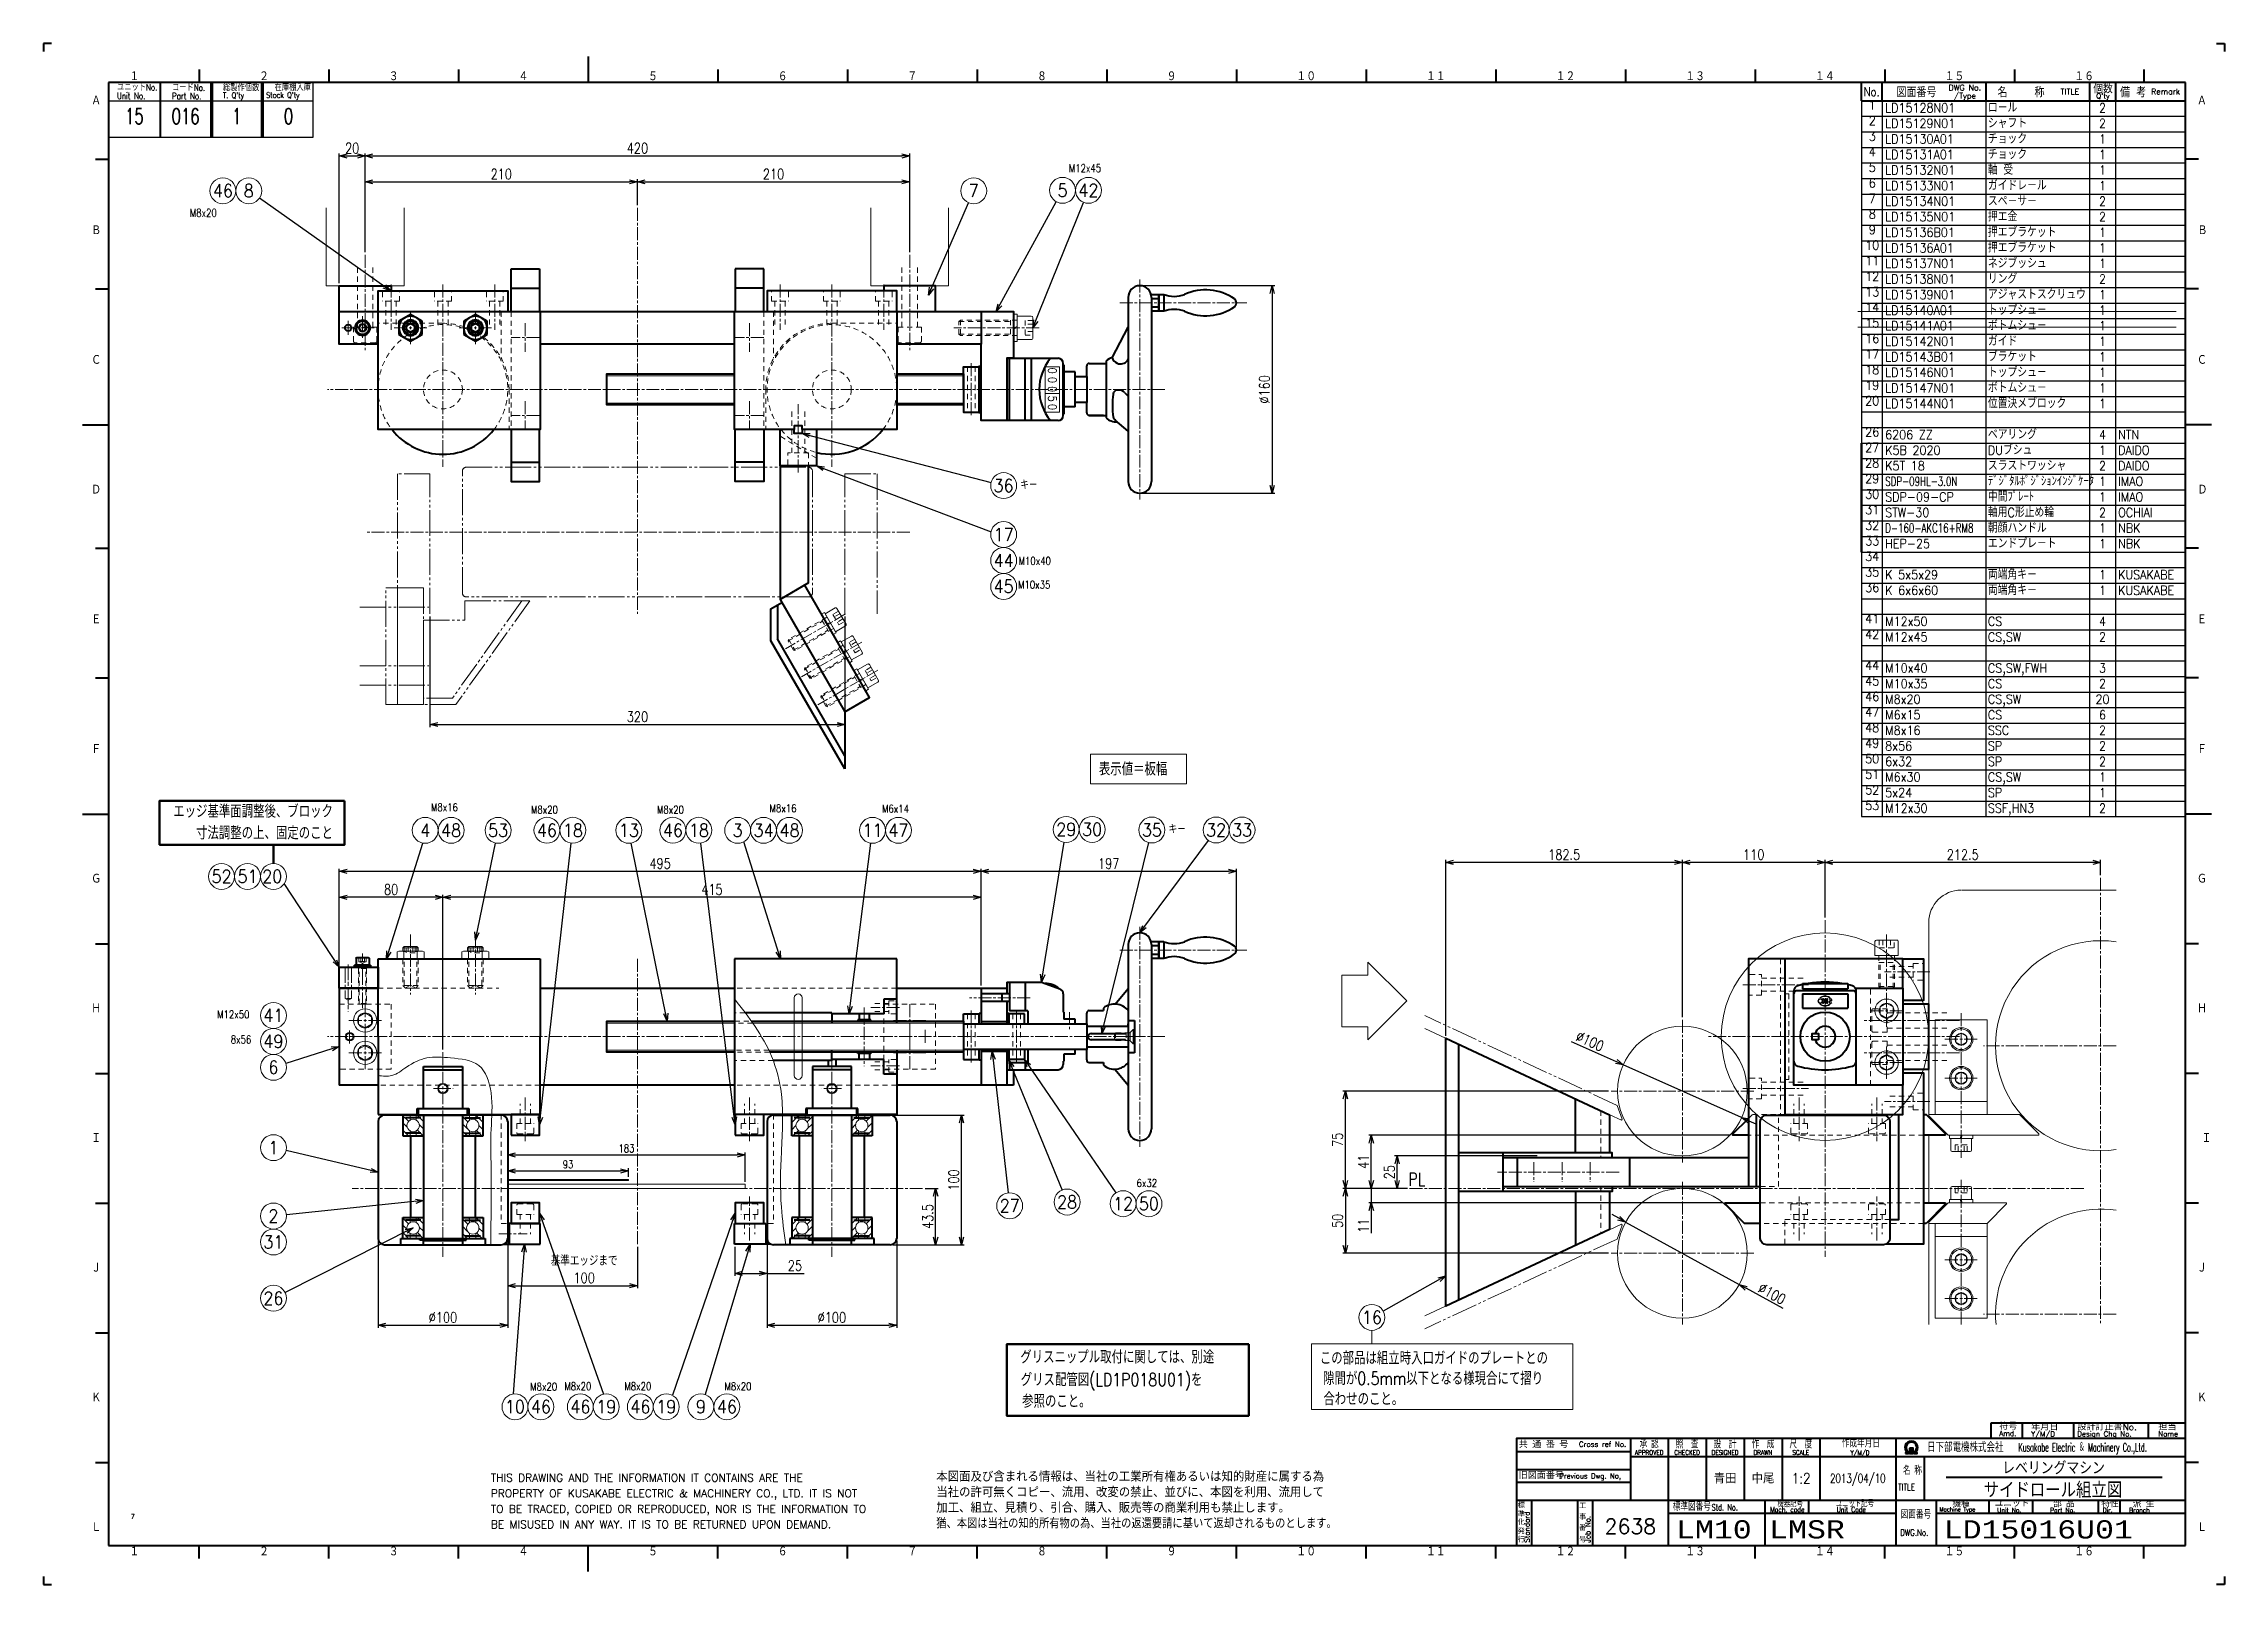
# Model space of a CAD drawing. Header units: millimetres. Extents: x 0 to 1682, y 0 to 1188.
import ezdxf
from ezdxf.enums import TextEntityAlignment as Align

# ---------------------------------------------------------------- set-up
doc = ezdxf.new("R2010")
doc.units = ezdxf.units.MM
doc.header["$LTSCALE"] = 2
for name, pattern in [('AM_ISO08W050x2', [9, 6, -0.75, 1.5, -0.75]), ('GEN4A', [15, 10, -1, 1, -1, 1, -1]), ('GEN7A', [7.5, 5, -0.75, 1, -0.75]), ('HIDDEN2', [3.5, 2, -1.5])]:
    doc.linetypes.add(name, pattern=pattern)
doc.layers.get('0').update_dxf_attribs({"linetype": 'CONTINUOUS', "lineweight": 20})
doc.layers.get('DEFPOINTS').update_dxf_attribs({"linetype": 'CONTINUOUS'})
for name, color, linetype, lineweight in [('2', 5, 'CONTINUOUS', 40), ('3A', 6, 'HIDDEN2', 20), ('4', 3, 'CONTINUOUS', 13), ('4A', 3, 'GEN4A', 13), ('5', 3, 'CONTINUOUS', 13), ('6', 7, 'CONTINUOUS', 50), ('7A', 4, 'GEN7A', 13), ('8', 1, 'CONTINUOUS', 13), ('9', 3, 'HIDDEN2', 13), ('_-0', 7, 'CONTINUOUS', 20), ('_-3A', 6, 'HIDDEN2', 20), ('_-8', 1, 'CONTINUOUS', 13), ('WAKU', 7, 'CONTINUOUS', 40)]:
    doc.layers.add(name, color=color, linetype=linetype, lineweight=lineweight)
doc.layers.add('RAHM2', color=1, linetype='CONTINUOUS')
doc.layers.add('RAHM3', color=52, linetype='CONTINUOUS')
doc.styles.add('07', font='romans.shx', dxfattribs={"width": 0.7, "bigfont": 'extfont.shx'})
doc.styles.add('DIMENSION', font='monotxt.shx', dxfattribs={"bigfont": 'bigfont.shx'})
doc.styles.get("Standard").update_dxf_attribs({"font": 'romans.shx', "width": 0.8, "bigfont": 'extfont2.shx'})
doc.dimstyles.new('GEN-ISO', dxfattribs={"dimscale": 2, "dimtxt": 4, "dimasz": 3, "dimexe": 1, "dimexo": 1, "dimgap": 1, "dimtad": 3, "dimrnd": 0.01, "dimdsep": 46, "dimtxsty": 'Standard', "dimblk": 'OPEN30', "dimcen": 0, "dimclrd": 256, "dimclre": 256, "dimclrt": 7, "dimadec": 3, "dimazin": 2, "dimtp": 0.1, "dimtm": 0.1, "dimtfac": 0.6, "dimtdec": 3, "dimtmove": 2, "dimatfit": 3, "dimldrblk": 'OPEN30', "dimfxl": 1, "dimarcsym": 0})
doc.dimstyles.new('GEN-ISO$0', dxfattribs={"dimscale": 2, "dimtxt": 4, "dimasz": 3, "dimexe": 1, "dimexo": 1, "dimgap": 1, "dimtad": 3, "dimrnd": 0.01, "dimdsep": 46, "dimtxsty": 'Standard', "dimblk": 'OPEN30', "dimcen": 0, "dimclrd": 256, "dimclre": 256, "dimclrt": 7, "dimazin": 2, "dimtp": 0.1, "dimtm": 0.1, "dimtfac": 0.6, "dimtdec": 3, "dimtmove": 2, "dimatfit": 3, "dimldrblk": 'OPEN30', "dimfxl": 1, "dimarcsym": 0})
doc.dimstyles.new('GEN-ISO$3', dxfattribs={"dimscale": 2, "dimtxt": 4, "dimasz": 3, "dimexe": 1, "dimexo": 1, "dimgap": 1, "dimtad": 1, "dimrnd": 0.01, "dimdsep": 46, "dimtxsty": 'Standard', "dimblk": 'OPEN30', "dimcen": 0, "dimclrd": 256, "dimclre": 256, "dimclrt": 7, "dimazin": 2, "dimtp": 0.1, "dimtm": 0.1, "dimtfac": 0.6, "dimtdec": 3, "dimtmove": 0, "dimatfit": 0, "dimldrblk": 'OPEN30', "dimfxl": 1, "dimarcsym": 0})

msp = doc.modelspace()

# ---------------------------------------------------------------- texts
at = {"layer": '4', "width": 0.835}
for s, p in [('0', (774.845, 938.089)), ('0', (774.845, 930.968)), ('0', (774.845, 923.848)), ('5', (774.845, 916.484)), ('0', (774.845, 910.079))]:
    msp.add_text(s, height=6.4, rotation=270, dxfattribs=at).set_placement(p)
at = {"layer": '6', "width": 0.8}
for s, height, p in [('M12x45', 6, (790.757, 1088.964)), ('M8x20', 6, (112.772, 1054.543)), ('キ－', 6, (753.216, 844.6)), ('M10x40', 6, (752.028, 786.174)), ('M10x35', 6, (751.611, 767.787)), ('M8x16', 6, (298.763, 596.195)), ('M8x20', 6, (375.903, 594.296)), ('M8x20', 6, (473.056, 594.296)), ('M8x16', 6, (559.901, 595.393)), ('M6x14', 6, (646.659, 595.049)), ('キ－', 6, (867.577, 579.079)), ('M12x50', 6, (133.835, 436.465)), ('8x56', 6, (144.37, 417.136)), ('6x32', 6, (843.001, 306.415)), ('PL', 10, (1052.534, 307.334)), ('M8x20', 6, (375.34, 149.489)), ('M8x20', 6, (401.657, 149.797)), ('M8x20', 6, (447.936, 149.797)), ('M8x20', 6, (525.173, 149.746))]:
    msp.add_text(s, height=height, dxfattribs=at).set_placement(p)
at = {"layer": '6', "color": 7, "width": 0.8}
for s, p in [('グリスニップル取付に関しては、別途', (753.275, 170.306)), ('この部品は組立時入口ガイドのプレートとの', (984.326, 169.49)), ('グリス配管図(LD1P018U01)を', (753.654, 152.865)), ('隙間が0.5mm以下となる様現合にて摺り', (986.848, 153.769)), ('参照のこと。', (754.747, 136.198)), ('合わせのこと。', (987.076, 137.98))]:
    msp.add_text(s, height=10, dxfattribs=at).set_placement(p)
at = {"layer": '6', "color": 7, "insert": (813.881, 633.668), "char_height": 10, "attachment_point": 1}
msp.add_mtext_dynamic_manual_height_columns('表示値＝板幅', width=62.83123, gutter_width=50, heights=[0], dxfattribs=at)
at = {"layer": '6', "lineweight": 50, "insert": (223.168, 601.059), "char_height": 10, "attachment_point": 3}
msp.add_mtext_dynamic_manual_height_columns('エッジ基準面調整後、ブロック\\P寸法調整の上、固定のこと', width=132.30129, gutter_width=50, heights=[0], dxfattribs=at)
at = {"layer": '6', "insert": (67.457, 54.055), "char_height": 3.5, "attachment_point": 1}
msp.add_mtext_dynamic_manual_height_columns('7', width=3.92184, gutter_width=35, heights=[0], dxfattribs=at)

# ---------------------------------------------------------------- blocks, each defined once
blk = doc.blocks.new('GENJIS-1176H2_S-09FE8Z-0704')
at = {"layer": '_-0'}
for p, q in [((-10, 7), (-10, -7)), ((0, 8), (-9, 8)), ((0, 8), (0, -8)), ((-9, -8), (0, -8))]:
    blk.add_line(p, q, dxfattribs=at)
for centre, start, end in [((-9, 7), 90, 180), ((-9, -7), 180, 270)]:
    blk.add_arc(centre, 1, start, end, dxfattribs=at)
at = {"layer": '_-3A'}
for p, q in [((-10, 4.6188), (-5, 4.6188)), ((-10, 2.3094), (-5, 2.3094)), ((-5, 4.6188), (-5, -4.6188)), ((0, 5), (34.08, 5)), ((4.5, 5), (4.5, -5)), ((35, 4.08), (4.5, 4.08)), ((35, 4.08), (34.08, 5)), ((34.08, 5), (34.08, -5)), ((35, -4.08), (35, 4.08)), ((-10, -2.3094), (-5, -2.3094)), ((-5, -4.6188), (-10, -4.6188)), ((0, -5), (34.08, -5)), ((35, -4.08), (4.5, -4.08)), ((34.08, -5), (35, -4.08))]:
    blk.add_line(p, q, dxfattribs=at)
at = {"layer": '_-0', "flags": 9}
blk.add_attdef('POWER_DIM', (0, 0), '', height=3.5, dxfattribs=at)
blk = doc.blocks.new('GENJIS-1251_S-09FE7S-0707')
at = {"layer": '_-0'}
for p, q in [((-2.5, 9.05), (0, 9.05)), ((-2.5, -9.05), (-2.5, 9.05)), ((0, 0.75), (-2.5, 0)), ((0, 0), (-2.5, -0.75)), ((0, 9.05), (0, -9.05)), ((0, -9.05), (-2.5, -9.05))]:
    blk.add_line(p, q, dxfattribs=at)
at = {"layer": '_-0', "flags": 9}
blk.add_attdef('POWER_DIM', (0, 0), '', height=3.5, dxfattribs=at)
blk = doc.blocks.new('GENJIS-1176H2_S-02TUZD-0704')
at = {"layer": '_-0'}
for p, q in [((-12, 7.8), (-12, -7.8)), ((0, 9), (-10.8, 9)), ((0, 9), (0, -9)), ((-10.8, -9), (0, -9))]:
    blk.add_line(p, q, dxfattribs=at)
for centre, start, end in [((-10.8, 7.8), 90, 179.999998), ((-10.8, -7.8), 179.999998, 270)]:
    blk.add_arc(centre, 1.2, start, end, dxfattribs=at)
at = {"layer": '_-3A'}
for p, q in [((-12, 5.7735), (-6, 5.7735)), ((-12, 2.88675), (-6, 2.88675)), ((-6, 5.7735), (-6, -5.7735)), ((0, 6), (43.9265, 6)), ((5.25, 6), (5.25, -6)), ((45, 4.9265), (5.25, 4.9265)), ((45, 4.9265), (43.9265, 6)), ((43.9265, 6), (43.9265, -6)), ((45, -4.9265), (45, 4.9265)), ((-12, -2.88675), (-6, -2.88675)), ((-6, -5.7735), (-12, -5.7735)), ((0, -6), (43.9265, -6)), ((45, -4.9265), (5.25, -4.9265)), ((43.9265, -6), (45, -4.9265))]:
    blk.add_line(p, q, dxfattribs=at)
at = {"layer": '_-0', "flags": 9}
blk.add_attdef('POWER_DIM', (0, 0), '', height=3.5, dxfattribs=at)
blk = doc.blocks.new('_Open30')
at = {"color": 0, "linetype": 'ByBlock', "lineweight": -2}
for p, q in [((-1, 0.27), (0, 0)), ((0, 0), (-1, -0.27)), ((0, 0), (-1, 0))]:
    blk.add_line(p, q, dxfattribs=at)
blk = doc.blocks.new('GENBALLOON1')
blk.add_circle((0, 0), 5)
at = {"flags": 1}
blk.add_attdef('GEN_PARENT', text='', height=2.5, dxfattribs=at).set_placement((0, 0), align=Align.MIDDLE)
blk.add_attdef('REF_NO', text='', height=3.5).set_placement((0, 0), align=Align.MIDDLE)
at = {"color": 7, "flags": 1}
for tag, p in [('5GENINF', (6.43, 0.96)), ('6GENINF', (6.43, 0.63)), ('7GENINF', (6.43, 0.3)), ('8GENINF', (6.43, -0.04)), ('9GENINF', (6.43, -0.37)), ('3GENINF', (6.43, -2.34)), ('4GENINF', (6.43, -2.67)), ('20GENINF', (6.43, -4.7)), ('21GENINF', (6.43, -5.04)), ('22GENINF', (6.43, -5.37)), ('10GENINF', (6.43, -0.7)), ('11GENINF', (6.43, -1)), ('12GENINF', (6.43, -1.34)), ('13GENINF', (6.43, -1.67)), ('14GENINF', (6.43, -2)), ('15GENINF', (6.43, -3)), ('16GENINF', (6.43, -3.34)), ('17GENINF', (6.43, -3.7)), ('18GENINF', (6.43, -4.04)), ('19GENINF', (6.43, -4.37))]:
    blk.add_attdef(tag, p, '', height=0.2, dxfattribs=at)
blk = doc.blocks.new('*D12')
at = {"layer": '5', "lineweight": -2, "transparency": 16777216}
for p, q in [((1374, 514.1), (1374, 558.7)), ((1580.5, 556.7), (1380, 556.7)), ((1586.5, 546.8), (1586.5, 558.7))]:
    blk.add_line(p, q, dxfattribs=at)
at = {"layer": 'DEFPOINTS', "color": 0, "transparency": 16777216}
for p in [(1374, 556.7), (1586.5, 544.8), (1374, 512.1)]:
    blk.add_point(p, dxfattribs=at)
at = {"layer": '5', "lineweight": -2, "transparency": 16777216, "xscale": 6, "yscale": 6, "zscale": 6, "rotation": 180}
blk.add_blockref('_Open30', (1374, 556.7), dxfattribs=at)
at = {"layer": '5', "lineweight": -2, "transparency": 16777216, "xscale": 6, "yscale": 6, "zscale": 6}
blk.add_blockref('_Open30', (1586.5, 556.7), dxfattribs=at)
at = {"layer": '5', "color": 7, "transparency": 16777216, "insert": (1480.2, 562.7), "char_height": 8, "attachment_point": 5}
blk.add_mtext('212.5', dxfattribs=at)
blk = doc.blocks.new('*D13')
at = {"layer": '5', "lineweight": -2, "transparency": 16777216}
for p, q in [((1264, 437.3), (1264, 558.7)), ((1368, 556.7), (1270, 556.7))]:
    blk.add_line(p, q, dxfattribs=at)
at = {"layer": 'DEFPOINTS', "color": 0, "transparency": 16777216}
for p in [(1264, 556.7), (1374, 512.1), (1264, 435.3)]:
    blk.add_point(p, dxfattribs=at)
at = {"layer": '5', "lineweight": -2, "transparency": 16777216, "xscale": 6, "yscale": 6, "zscale": 6, "rotation": 180}
blk.add_blockref('_Open30', (1264, 556.7), dxfattribs=at)
at = {"layer": '5', "lineweight": -2, "transparency": 16777216, "xscale": 6, "yscale": 6, "zscale": 6}
blk.add_blockref('_Open30', (1374, 556.7), dxfattribs=at)
at = {"layer": '5', "color": 7, "transparency": 16777216, "insert": (1319, 562.7), "char_height": 8, "attachment_point": 5}
blk.add_mtext('110', dxfattribs=at)
blk = doc.blocks.new('*D14')
at = {"layer": '5', "lineweight": -2, "transparency": 16777216}
for p, q in [((1081.5, 423), (1081.5, 558.7)), ((1258, 556.7), (1087.5, 556.7))]:
    blk.add_line(p, q, dxfattribs=at)
at = {"layer": 'DEFPOINTS', "color": 0, "transparency": 16777216}
for p in [(1081.5, 556.7), (1081.5, 421), (1264, 435.3)]:
    blk.add_point(p, dxfattribs=at)
at = {"layer": '5', "lineweight": -2, "transparency": 16777216, "xscale": 6, "yscale": 6, "zscale": 6, "rotation": 180}
blk.add_blockref('_Open30', (1081.5, 556.7), dxfattribs=at)
at = {"layer": '5', "lineweight": -2, "transparency": 16777216, "xscale": 6, "yscale": 6, "zscale": 6}
blk.add_blockref('_Open30', (1264, 556.7), dxfattribs=at)
at = {"layer": '5', "color": 7, "transparency": 16777216, "insert": (1172.8, 562.7), "char_height": 8, "attachment_point": 5}
blk.add_mtext('182.5', dxfattribs=at)
blk = doc.blocks.new('*D15')
at = {"layer": '5', "lineweight": -2, "transparency": 16777216}
for p, q in [((1152, 330.3), (1042, 330.3)), ((1044, 311.3), (1044, 324.3)), ((1052, 305.3), (1042, 305.3))]:
    blk.add_line(p, q, dxfattribs=at)
at = {"layer": 'DEFPOINTS', "color": 0, "transparency": 16777216}
for p in [(1044, 330.3), (1154, 330.3), (1054, 305.3)]:
    blk.add_point(p, dxfattribs=at)
at = {"layer": '5', "lineweight": -2, "transparency": 16777216, "xscale": 6, "yscale": 6, "zscale": 6}
for p, rotation in [((1044, 330.3), 90), ((1044, 305.3), 270)]:
    blk.add_blockref('_Open30', p, dxfattribs=dict(at, rotation=rotation))
at = {"layer": '5', "color": 7, "transparency": 16777216, "insert": (1038, 317.8), "char_height": 8, "attachment_point": 5, "rotation": 90}
blk.add_mtext('25', dxfattribs=at)
blk = doc.blocks.new('*D16')
at = {"layer": '5', "lineweight": -2, "transparency": 16777216}
for p, q in [((1301, 346.3), (1022, 346.3)), ((1024, 311.3), (1024, 340.3)), ((1052, 305.3), (1022, 305.3))]:
    blk.add_line(p, q, dxfattribs=at)
at = {"layer": 'DEFPOINTS', "color": 0, "transparency": 16777216}
for p in [(1024, 346.3), (1303, 346.3), (1054, 305.3)]:
    blk.add_point(p, dxfattribs=at)
at = {"layer": '5', "lineweight": -2, "transparency": 16777216, "xscale": 6, "yscale": 6, "zscale": 6}
for p, rotation in [((1024, 346.3), 90), ((1024, 305.3), 270)]:
    blk.add_blockref('_Open30', p, dxfattribs=dict(at, rotation=rotation))
at = {"layer": '5', "color": 7, "transparency": 16777216, "insert": (1018, 325.8), "char_height": 8, "attachment_point": 5, "rotation": 90}
blk.add_mtext('41', dxfattribs=at)
blk = doc.blocks.new('*D17')
at = {"layer": '5', "lineweight": -2, "transparency": 16777216}
for p, q in [((1207, 380.3), (1002, 380.3)), ((1004, 311.3), (1004, 374.3)), ((1052, 305.3), (1002, 305.3))]:
    blk.add_line(p, q, dxfattribs=at)
at = {"layer": 'DEFPOINTS', "color": 0, "transparency": 16777216}
for p in [(1004, 380.3), (1209, 380.3), (1054, 305.3)]:
    blk.add_point(p, dxfattribs=at)
at = {"layer": '5', "lineweight": -2, "transparency": 16777216, "xscale": 6, "yscale": 6, "zscale": 6}
for p, rotation in [((1004, 380.3), 90), ((1004, 305.3), 270)]:
    blk.add_blockref('_Open30', p, dxfattribs=dict(at, rotation=rotation))
at = {"layer": '5', "color": 7, "transparency": 16777216, "insert": (998, 342.8), "char_height": 8, "attachment_point": 5, "rotation": 90}
blk.add_mtext('75', dxfattribs=at)
blk = doc.blocks.new('*D18')
at = {"layer": '5', "lineweight": -2, "transparency": 16777216}
for p, q in [((1052, 305.3), (1022, 305.3)), ((1024, 311.3), (1024, 317.3)), ((1024, 305.3), (1024, 294.3)), ((1295, 294.3), (1022, 294.3)), ((1024, 288.3), (1024, 270.7))]:
    blk.add_line(p, q, dxfattribs=at)
at = {"layer": 'DEFPOINTS', "color": 0, "transparency": 16777216}
for p in [(1054, 305.3), (1024, 294.3), (1297, 294.3)]:
    blk.add_point(p, dxfattribs=at)
at = {"layer": '5', "lineweight": -2, "transparency": 16777216, "xscale": 6, "yscale": 6, "zscale": 6}
for p, rotation in [((1024, 305.3), 270), ((1024, 294.3), 90)]:
    blk.add_blockref('_Open30', p, dxfattribs=dict(at, rotation=rotation))
at = {"layer": '5', "color": 7, "transparency": 16777216, "insert": (1018, 276.5), "char_height": 8, "attachment_point": 5, "rotation": 90}
blk.add_mtext('11', dxfattribs=at)
blk = doc.blocks.new('*D19')
at = {"layer": '5', "lineweight": -2, "transparency": 16777216}
for p, q in [((1052, 305.3), (1002, 305.3)), ((1004, 299.3), (1004, 261.3)), ((1207, 255.3), (1002, 255.3))]:
    blk.add_line(p, q, dxfattribs=at)
at = {"layer": 'DEFPOINTS', "color": 0, "transparency": 16777216}
for p in [(1054, 305.3), (1004, 255.3), (1209, 255.3)]:
    blk.add_point(p, dxfattribs=at)
at = {"layer": '5', "lineweight": -2, "transparency": 16777216, "xscale": 6, "yscale": 6, "zscale": 6}
for p, rotation in [((1004, 305.3), 90), ((1004, 255.3), 270)]:
    blk.add_blockref('_Open30', p, dxfattribs=dict(at, rotation=rotation))
at = {"layer": '5', "color": 7, "transparency": 16777216, "insert": (998, 280.3), "char_height": 8, "attachment_point": 5, "rotation": 90}
blk.add_mtext('50', dxfattribs=at)
blk = doc.blocks.new('*D20')
at = {"layer": '5', "lineweight": -2, "transparency": 16777216}
for p, q in [((1214.9, 282.3), (1209.7, 285.2)), ((1220.2, 279.4), (1307.8, 231.2)), ((1341.7, 212.6), (1313.1, 228.4))]:
    blk.add_line(p, q, dxfattribs=at)
at = {"layer": 'DEFPOINTS', "color": 0, "transparency": 16777216}
for p in [(1220.2, 279.4), (1307.8, 231.2)]:
    blk.add_point(p, dxfattribs=at)
at = {"layer": '5', "lineweight": -2, "transparency": 16777216, "xscale": 6, "yscale": 6, "zscale": 6}
for p, rotation in [((1220.2, 279.4), 331.2167529603885), ((1307.8, 231.2), 151.2167529603885)]:
    blk.add_blockref('_Open30', p, dxfattribs=dict(at, rotation=rotation))
at = {"layer": '5', "color": 7, "transparency": 16777216, "insert": (1333.1, 224.2), "char_height": 8, "attachment_point": 5, "rotation": 331.2168}
blk.add_mtext('∅100', dxfattribs=at)
blk = doc.blocks.new('*D21')
at = {"layer": '5', "lineweight": -2, "transparency": 16777216}
for p, q in [((1178.3, 418.7), (1212.9, 403.2)), ((1309.6, 359.9), (1218.4, 400.7)), ((1315.1, 357.4), (1320.6, 355))]:
    blk.add_line(p, q, dxfattribs=at)
at = {"layer": 'DEFPOINTS', "color": 0, "transparency": 16777216}
for p in [(1218.4, 400.7), (1309.6, 359.9)]:
    blk.add_point(p, dxfattribs=at)
at = {"layer": '5', "lineweight": -2, "transparency": 16777216, "xscale": 6, "yscale": 6, "zscale": 6}
for p, rotation in [((1218.4, 400.7), 335.8883923688589), ((1309.6, 359.9), 155.888392368859)]:
    blk.add_blockref('_Open30', p, dxfattribs=dict(at, rotation=rotation))
at = {"layer": '5', "color": 7, "transparency": 16777216, "insert": (1192.7, 418.8), "char_height": 8, "attachment_point": 5, "rotation": 335.8884}
blk.add_mtext('∅100', dxfattribs=at)
blk = doc.blocks.new('*D22')
at = {"layer": '5', "lineweight": -2, "transparency": 16777216}
for p, q in [((358, 292.3), (358, 228.3)), ((458, 260.3), (458, 228.3)), ((364, 230.3), (452, 230.3))]:
    blk.add_line(p, q, dxfattribs=at)
at = {"layer": 'DEFPOINTS', "color": 0, "transparency": 16777216}
for p in [(358, 294.3), (458, 262.3), (458, 230.3)]:
    blk.add_point(p, dxfattribs=at)
at = {"layer": '5', "lineweight": -2, "transparency": 16777216, "xscale": 6, "yscale": 6, "zscale": 6, "rotation": 180}
blk.add_blockref('_Open30', (358, 230.3), dxfattribs=at)
at = {"layer": '5', "lineweight": -2, "transparency": 16777216, "xscale": 6, "yscale": 6, "zscale": 6}
blk.add_blockref('_Open30', (458, 230.3), dxfattribs=at)
at = {"layer": '5', "color": 7, "transparency": 16777216, "insert": (416.9, 243), "char_height": 8, "attachment_point": 5}
blk.add_mtext('基準エッジまで\\P100', dxfattribs=at)
blk = doc.blocks.new('*D23')
at = {"layer": '5', "lineweight": -2, "transparency": 16777216}
for p, q in [((533, 260.3), (533, 237.8)), ((558, 264.8), (558, 237.8)), ((539, 239.8), (552, 239.8)), ((558, 239.8), (586.7, 239.8))]:
    blk.add_line(p, q, dxfattribs=at)
at = {"layer": 'DEFPOINTS', "color": 0, "transparency": 16777216}
for p in [(533, 262.3), (558, 266.8), (533, 239.8)]:
    blk.add_point(p, dxfattribs=at)
at = {"layer": '5', "lineweight": -2, "transparency": 16777216, "xscale": 6, "yscale": 6, "zscale": 6, "rotation": 180}
blk.add_blockref('_Open30', (533, 239.8), dxfattribs=at)
at = {"layer": '5', "lineweight": -2, "transparency": 16777216, "xscale": 6, "yscale": 6, "zscale": 6}
blk.add_blockref('_Open30', (558, 239.8), dxfattribs=at)
at = {"layer": '5', "color": 7, "transparency": 16777216, "insert": (579.5, 245.8), "char_height": 8, "attachment_point": 5}
blk.add_mtext('25', dxfattribs=at)
blk = doc.blocks.new('*D24')
at = {"layer": '5', "lineweight": -2, "transparency": 16777216}
for p, q in [((258, 264.8), (258, 197.8)), ((358, 264.8), (358, 197.8)), ((264, 199.8), (352, 199.8))]:
    blk.add_line(p, q, dxfattribs=at)
at = {"layer": 'DEFPOINTS', "color": 0, "transparency": 16777216}
for p in [(258, 266.8), (358, 266.8), (358, 199.8)]:
    blk.add_point(p, dxfattribs=at)
at = {"layer": '5', "lineweight": -2, "transparency": 16777216, "xscale": 6, "yscale": 6, "zscale": 6, "rotation": 180}
blk.add_blockref('_Open30', (258, 199.8), dxfattribs=at)
at = {"layer": '5', "lineweight": -2, "transparency": 16777216, "xscale": 6, "yscale": 6, "zscale": 6}
blk.add_blockref('_Open30', (358, 199.8), dxfattribs=at)
at = {"layer": '5', "color": 7, "transparency": 16777216, "insert": (308, 205.8), "char_height": 8, "attachment_point": 5}
blk.add_mtext('%%c100', dxfattribs=at)
blk = doc.blocks.new('*D25')
at = {"layer": '5', "lineweight": -2, "transparency": 16777216}
for p, q in [((558, 264.8), (558, 197.8)), ((658, 264.8), (658, 197.8)), ((564, 199.8), (652, 199.8))]:
    blk.add_line(p, q, dxfattribs=at)
at = {"layer": 'DEFPOINTS', "color": 0, "transparency": 16777216}
for p in [(558, 266.8), (658, 266.8), (658, 199.8)]:
    blk.add_point(p, dxfattribs=at)
at = {"layer": '5', "lineweight": -2, "transparency": 16777216, "xscale": 6, "yscale": 6, "zscale": 6, "rotation": 180}
blk.add_blockref('_Open30', (558, 199.8), dxfattribs=at)
at = {"layer": '5', "lineweight": -2, "transparency": 16777216, "xscale": 6, "yscale": 6, "zscale": 6}
blk.add_blockref('_Open30', (658, 199.8), dxfattribs=at)
at = {"layer": '5', "color": 7, "transparency": 16777216, "insert": (608, 205.8), "char_height": 8, "attachment_point": 5}
blk.add_mtext('%%c100', dxfattribs=at)
blk = doc.blocks.new('*D26')
at = {"layer": '5', "lineweight": -2, "transparency": 16777216}
for p, q in [((308, 412.3), (308, 531.8)), ((717, 529.8), (314, 529.8)), ((723, 461.8), (723, 531.8))]:
    blk.add_line(p, q, dxfattribs=at)
at = {"layer": 'DEFPOINTS', "color": 0, "transparency": 16777216}
for p in [(308, 529.8), (723, 459.8), (308, 410.3)]:
    blk.add_point(p, dxfattribs=at)
at = {"layer": '5', "lineweight": -2, "transparency": 16777216, "xscale": 6, "yscale": 6, "zscale": 6, "rotation": 180}
blk.add_blockref('_Open30', (308, 529.8), dxfattribs=at)
at = {"layer": '5', "lineweight": -2, "transparency": 16777216, "xscale": 6, "yscale": 6, "zscale": 6}
blk.add_blockref('_Open30', (723, 529.8), dxfattribs=at)
at = {"layer": '5', "color": 7, "transparency": 16777216, "insert": (515.5, 535.8), "char_height": 8, "attachment_point": 5}
blk.add_mtext('415', dxfattribs=at)
blk = doc.blocks.new('*D27')
at = {"layer": '5', "lineweight": -2, "transparency": 16777216}
for p, q in [((228, 461.8), (228, 531.8)), ((302, 529.8), (234, 529.8))]:
    blk.add_line(p, q, dxfattribs=at)
at = {"layer": 'DEFPOINTS', "color": 0, "transparency": 16777216}
for p in [(228, 529.8), (228, 459.8), (308, 410.3)]:
    blk.add_point(p, dxfattribs=at)
at = {"layer": '5', "lineweight": -2, "transparency": 16777216, "xscale": 6, "yscale": 6, "zscale": 6, "rotation": 180}
blk.add_blockref('_Open30', (228, 529.8), dxfattribs=at)
at = {"layer": '5', "lineweight": -2, "transparency": 16777216, "xscale": 6, "yscale": 6, "zscale": 6}
blk.add_blockref('_Open30', (308, 529.8), dxfattribs=at)
at = {"layer": '5', "color": 7, "transparency": 16777216, "insert": (268, 535.8), "char_height": 8, "attachment_point": 5}
blk.add_mtext('80', dxfattribs=at)
blk = doc.blocks.new('*D28')
at = {"layer": '5', "lineweight": -2, "transparency": 16777216}
for p, q in [((228, 461.8), (228, 551.8)), ((234, 549.8), (717, 549.8)), ((723, 461.8), (723, 551.8))]:
    blk.add_line(p, q, dxfattribs=at)
at = {"layer": 'DEFPOINTS', "color": 0, "transparency": 16777216}
for p in [(723, 549.8), (228, 459.8), (723, 459.8)]:
    blk.add_point(p, dxfattribs=at)
at = {"layer": '5', "lineweight": -2, "transparency": 16777216, "xscale": 6, "yscale": 6, "zscale": 6, "rotation": 180}
blk.add_blockref('_Open30', (228, 549.8), dxfattribs=at)
at = {"layer": '5', "lineweight": -2, "transparency": 16777216, "xscale": 6, "yscale": 6, "zscale": 6}
blk.add_blockref('_Open30', (723, 549.8), dxfattribs=at)
at = {"layer": '5', "color": 7, "transparency": 16777216, "insert": (475.5, 555.8), "char_height": 8, "attachment_point": 5}
blk.add_mtext('495', dxfattribs=at)
blk = doc.blocks.new('*D29')
at = {"layer": '5', "lineweight": -2, "transparency": 16777216}
for p, q in [((729, 549.8), (914, 549.8)), ((920, 491), (920, 551.8))]:
    blk.add_line(p, q, dxfattribs=at)
at = {"layer": 'DEFPOINTS', "color": 0, "transparency": 16777216}
for p in [(920, 549.8), (920, 489), (723, 459.8)]:
    blk.add_point(p, dxfattribs=at)
at = {"layer": '5', "lineweight": -2, "transparency": 16777216, "xscale": 6, "yscale": 6, "zscale": 6, "rotation": 180}
blk.add_blockref('_Open30', (723, 549.8), dxfattribs=at)
at = {"layer": '5', "lineweight": -2, "transparency": 16777216, "xscale": 6, "yscale": 6, "zscale": 6}
blk.add_blockref('_Open30', (920, 549.8), dxfattribs=at)
at = {"layer": '5', "color": 7, "transparency": 16777216, "insert": (821.5, 555.8), "char_height": 8, "attachment_point": 5}
blk.add_mtext('197', dxfattribs=at)
blk = doc.blocks.new('*D30')
at = {"layer": '5', "lineweight": -2, "transparency": 16777216}
for p, q in [((248, 1027.1), (248, 1083.4)), ((254, 1081.4), (452, 1081.4)), ((458, 1063.4), (458, 1083.4))]:
    blk.add_line(p, q, dxfattribs=at)
at = {"layer": 'DEFPOINTS', "color": 0, "transparency": 16777216}
for p in [(458, 1081.4), (458, 1061.4), (248, 1025.1)]:
    blk.add_point(p, dxfattribs=at)
at = {"layer": '5', "lineweight": -2, "transparency": 16777216, "xscale": 6, "yscale": 6, "zscale": 6, "rotation": 180}
blk.add_blockref('_Open30', (248, 1081.4), dxfattribs=at)
at = {"layer": '5', "lineweight": -2, "transparency": 16777216, "xscale": 6, "yscale": 6, "zscale": 6}
blk.add_blockref('_Open30', (458, 1081.4), dxfattribs=at)
at = {"layer": '5', "color": 7, "transparency": 16777216, "insert": (353, 1087.4), "char_height": 8, "attachment_point": 5}
blk.add_mtext('210', dxfattribs=at)
blk = doc.blocks.new('*D31')
at = {"layer": '5', "lineweight": -2, "transparency": 16777216}
for p, q in [((464, 1081.4), (662, 1081.4)), ((668, 1027.1), (668, 1083.4))]:
    blk.add_line(p, q, dxfattribs=at)
at = {"layer": 'DEFPOINTS', "color": 0, "transparency": 16777216}
for p in [(668, 1081.4), (458, 1061.4), (668, 1025.1)]:
    blk.add_point(p, dxfattribs=at)
at = {"layer": '5', "lineweight": -2, "transparency": 16777216, "xscale": 6, "yscale": 6, "zscale": 6, "rotation": 180}
blk.add_blockref('_Open30', (458, 1081.4), dxfattribs=at)
at = {"layer": '5', "lineweight": -2, "transparency": 16777216, "xscale": 6, "yscale": 6, "zscale": 6}
blk.add_blockref('_Open30', (668, 1081.4), dxfattribs=at)
at = {"layer": '5', "color": 7, "transparency": 16777216, "insert": (563, 1087.4), "char_height": 8, "attachment_point": 5}
blk.add_mtext('210', dxfattribs=at)
blk = doc.blocks.new('*D32')
at = {"layer": '5', "lineweight": -2, "transparency": 16777216}
for p, q in [((228, 1003.4), (228, 1103.4)), ((234, 1101.4), (242, 1101.4)), ((248, 1027.1), (248, 1103.4))]:
    blk.add_line(p, q, dxfattribs=at)
at = {"layer": 'DEFPOINTS', "color": 0, "transparency": 16777216}
for p in [(248, 1101.4), (248, 1025.1), (228, 1001.4)]:
    blk.add_point(p, dxfattribs=at)
at = {"layer": '5', "lineweight": -2, "transparency": 16777216, "xscale": 6, "yscale": 6, "zscale": 6, "rotation": 180}
blk.add_blockref('_Open30', (228, 1101.4), dxfattribs=at)
at = {"layer": '5', "lineweight": -2, "transparency": 16777216, "xscale": 6, "yscale": 6, "zscale": 6}
blk.add_blockref('_Open30', (248, 1101.4), dxfattribs=at)
at = {"layer": '5', "color": 7, "transparency": 16777216, "insert": (238, 1107.4), "char_height": 8, "attachment_point": 5}
blk.add_mtext('20', dxfattribs=at)
blk = doc.blocks.new('*D33')
at = {"layer": '5', "lineweight": -2, "transparency": 16777216}
for p, q in [((254, 1101.4), (662, 1101.4)), ((668, 1027.1), (668, 1103.4))]:
    blk.add_line(p, q, dxfattribs=at)
at = {"layer": 'DEFPOINTS', "color": 0, "transparency": 16777216}
for p in [(668, 1101.4), (248, 1025.1), (668, 1025.1)]:
    blk.add_point(p, dxfattribs=at)
at = {"layer": '5', "lineweight": -2, "transparency": 16777216, "xscale": 6, "yscale": 6, "zscale": 6, "rotation": 180}
blk.add_blockref('_Open30', (248, 1101.4), dxfattribs=at)
at = {"layer": '5', "lineweight": -2, "transparency": 16777216, "xscale": 6, "yscale": 6, "zscale": 6}
blk.add_blockref('_Open30', (668, 1101.4), dxfattribs=at)
at = {"layer": '5', "color": 7, "transparency": 16777216, "insert": (458, 1107.4), "char_height": 8, "attachment_point": 5}
blk.add_mtext('420', dxfattribs=at)
blk = doc.blocks.new('*D34')
at = {"layer": '5', "lineweight": -2, "transparency": 16777216}
for p, q in [((298, 746.4), (298, 661)), ((618, 746.4), (618, 661)), ((304, 663), (612, 663))]:
    blk.add_line(p, q, dxfattribs=at)
at = {"layer": 'DEFPOINTS', "color": 0, "transparency": 16777216}
for p in [(298, 748.4), (618, 748.4), (618, 663)]:
    blk.add_point(p, dxfattribs=at)
at = {"layer": '5', "lineweight": -2, "transparency": 16777216, "xscale": 6, "yscale": 6, "zscale": 6, "rotation": 180}
blk.add_blockref('_Open30', (298, 663), dxfattribs=at)
at = {"layer": '5', "lineweight": -2, "transparency": 16777216, "xscale": 6, "yscale": 6, "zscale": 6}
blk.add_blockref('_Open30', (618, 663), dxfattribs=at)
at = {"layer": '5', "color": 7, "transparency": 16777216, "insert": (458, 669), "char_height": 8, "attachment_point": 5}
blk.add_mtext('320', dxfattribs=at)
blk = doc.blocks.new('*D35')
at = {"layer": '5', "lineweight": -2, "transparency": 16777216}
for p, q in [((680, 305.3), (690, 305.3)), ((688, 267.8), (688, 299.3)), ((655, 261.8), (690, 261.8))]:
    blk.add_line(p, q, dxfattribs=at)
at = {"layer": 'DEFPOINTS', "color": 0, "transparency": 16777216}
for p in [(678, 305.3), (688, 305.3), (653, 261.8)]:
    blk.add_point(p, dxfattribs=at)
at = {"layer": '5', "lineweight": -2, "transparency": 16777216, "xscale": 6, "yscale": 6, "zscale": 6}
for p, rotation in [((688, 305.3), 90), ((688, 261.8), 270)]:
    blk.add_blockref('_Open30', p, dxfattribs=dict(at, rotation=rotation))
at = {"layer": '5', "color": 7, "transparency": 16777216, "insert": (682, 283.6), "char_height": 8, "attachment_point": 5, "rotation": 90}
blk.add_mtext('43.5', dxfattribs=at)
blk = doc.blocks.new('*D36')
at = {"layer": '5', "lineweight": -2, "transparency": 16777216}
for p, q in [((655, 361.8), (710, 361.8)), ((708, 267.8), (708, 355.8)), ((655, 261.8), (710, 261.8))]:
    blk.add_line(p, q, dxfattribs=at)
at = {"layer": 'DEFPOINTS', "color": 0, "transparency": 16777216}
for p in [(653, 361.8), (708, 361.8), (653, 261.8)]:
    blk.add_point(p, dxfattribs=at)
at = {"layer": '5', "lineweight": -2, "transparency": 16777216, "xscale": 6, "yscale": 6, "zscale": 6}
for p, rotation in [((708, 361.8), 90), ((708, 261.8), 270)]:
    blk.add_blockref('_Open30', p, dxfattribs=dict(at, rotation=rotation))
at = {"layer": '5', "color": 7, "transparency": 16777216, "insert": (702, 311.8), "char_height": 8, "attachment_point": 5, "rotation": 90}
blk.add_mtext('100', dxfattribs=at)
blk = doc.blocks.new('GENJIS-1521_X-0GIYGYA-0709')
at = {"layer": '_-0'}
for p, q in [((0, 25.4), (0, 30)), ((0, 25.4), (3.843078, 25.4)), ((0, 25.4), (0, 20.6)), ((0, 16), (0, 20.6)), ((0, 20.6), (3.843078, 20.6)), ((1, 31), (15, 31)), ((12.156922, 25.4), (16, 25.4)), ((12.156922, 20.6), (16, 20.6)), ((16, 30), (16, 25.4)), ((16, 25.4), (16, 20.6)), ((16, 20.6), (16, 16)), ((0, 16), (0, 15)), ((15, 15), (1, 15)), ((16, 16), (16, 15)), ((0, -16), (0, -15)), ((0, -16), (0, -20.6)), ((15, -15), (1, -15)), ((16, -16), (16, -15)), ((16, -20.6), (16, -16)), ((0, -20.6), (3.843078, -20.6)), ((0, -25.4), (0, -20.6)), ((0, -25.4), (0, -30)), ((0, -25.4), (3.843078, -25.4)), ((1, -31), (15, -31)), ((12.156922, -20.6), (16, -20.6)), ((12.156922, -25.4), (16, -25.4)), ((16, -25.4), (16, -20.6)), ((16, -30), (16, -25.4))]:
    blk.add_line(p, q, dxfattribs=at)
for centre, radius, start, end in [((1, 30), 1, 90, 180), ((8, 23), 4.8, 150, 210), ((8, 23), 4.8, 30, 150), ((8, 23), 4.8, 210, 330), ((8, 23), 4.8, 330, 30), ((15, 30), 1, 0, 90), ((1, 16), 1, 180, 270), ((15, 16), 1, 270, 0), ((1, -16), 1, 90, 180), ((15, -16), 1, 0, 90), ((1, -30), 1, 180, 270), ((8, -23), 4.8, 150, 210), ((8, -23), 4.8, 30, 150), ((8, -23), 4.8, 210, 330), ((8, -23), 4.8, 330, 30), ((15, -30), 1, 270, 0)]:
    blk.add_arc(centre, radius, start, end, dxfattribs=at)
at = {"layer": '_-8'}
for p, q in [((0, 26.539105), (4.460895, 31)), ((0.191891, 15.417287), (4.506105, 19.731501)), ((5.431458, 15), (8.692, 18.260542)), ((6.72709, 27.609341), (10.117749, 31)), ((11.088312, 15), (16, 19.911688)), ((11.268499, 26.493895), (15.582713, 30.808109)), ((15.831458, 25.4), (16, 25.568542)), ((3.715729, -15), (0, -18.715729)), ((5.364854, -19.007729), (9.372583, -15)), ((10.862508, -19.166929), (15.027069, -15.002368)), ((0.002368, -30.027069), (4.166929, -25.862508)), ((3.772583, -20.6), (4.007729, -20.364854)), ((4.686292, -31), (7.895439, -27.790852)), ((10.343146, -31), (15.943146, -25.4)), ((15.086292, -20.6), (16, -19.686292))]:
    blk.add_line(p, q, dxfattribs=at)
at = {"layer": '_-0', "flags": 9}
blk.add_attdef('POWER_DIM', (0, 0), '', height=3.5, dxfattribs=at)
blk = doc.blocks.new('GENJIS-1176_D-02TUHZ-0704')
at = {"layer": '_-0'}
for p, q in [((-5, 2.88675), (0, 5.7735)), ((-5, -2.88675), (-5, 2.88675)), ((0, 5.7735), (5, 2.88675)), ((5, 2.88675), (5, -2.88675)), ((0, -5.7735), (-5, -2.88675)), ((5, -2.88675), (0, -5.7735))]:
    blk.add_line(p, q, dxfattribs=at)
for radius in [9, 5.7735]:
    blk.add_circle((0, 0), radius, dxfattribs=at)
at = {"layer": '_-0', "flags": 9}
blk.add_attdef('POWER_DIM', (0, 0), '', height=3.5, dxfattribs=at)
blk = doc.blocks.new('A$C524645F1')
at = {"layer": '7A'}
blk.add_line((8.0715, 0), (-10.5, 0), dxfattribs=at)
at = {"layer": '8'}
blk.add_line((3.85, 5.65), (3.85, -5.65), dxfattribs=at)
blk.add_lwpolyline([(5, 5.65), (3.85, 5.65), (1.5, 3.3), (1.5, -3.3), (3.85, -5.65), (5, -5.65), (5, 5.65)], dxfattribs=at)
at = {"layer": '_-3A'}
for p, q in [((-10.5, 2.3865), (-9.8865, 3)), ((-10.5, 2.3865), (-1.5, 2.3865)), ((-10.5, -2.3865), (-10.5, 2.3865)), ((1.5, 3), (-9.8865, 3)), ((-9.8865, 3), (-9.8865, -3)), ((-1.5, 3), (-1.5, -3)), ((-10.5, -2.3865), (-1.5, -2.3865)), ((-9.8865, -3), (-10.5, -2.3865)), ((1.5, -3), (-9.8865, -3))]:
    blk.add_line(p, q, dxfattribs=at)
blk = doc.blocks.new('GENJIS-1251_S-03barme-0707')
at = {"layer": '_-0'}
for p, q in [((-3, 10.55), (0, 10.55)), ((-3, -10.55), (-3, 10.55)), ((0, 0.9), (-3, 0)), ((0, 0), (-3, -0.9)), ((0, 10.55), (0, -10.55)), ((0, -10.55), (-3, -10.55))]:
    blk.add_line(p, q, dxfattribs=at)
at = {"layer": '_-0', "flags": 9}
blk.add_attdef('POWER_DIM', (0, 0), '', height=0.2, dxfattribs=at)
blk = doc.blocks.new('*D46')
at = {"layer": '5', "lineweight": -2, "transparency": 16777216}
for p, q in [((847.5, 1001.4), (949.6, 1001.4)), ((947.6, 995.4), (947.6, 847.4)), ((847.5, 841.4), (949.6, 841.4))]:
    blk.add_line(p, q, dxfattribs=at)
at = {"layer": 'DEFPOINTS', "color": 0, "transparency": 16777216}
for p in [(845.5, 1001.4), (845.5, 841.4), (947.6, 841.4)]:
    blk.add_point(p, dxfattribs=at)
at = {"layer": '5', "lineweight": -2, "transparency": 16777216, "xscale": 6, "yscale": 6, "zscale": 6}
for p, rotation in [((947.6, 1001.4), 90), ((947.6, 841.4), 270)]:
    blk.add_blockref('_Open30', p, dxfattribs=dict(at, rotation=rotation))
at = {"layer": '5', "color": 7, "transparency": 16777216, "insert": (941.6, 921.4), "char_height": 8, "attachment_point": 5, "rotation": 90}
blk.add_mtext('%%C160', dxfattribs=at)
blk = doc.blocks.new('STDKUMIZU')
at = {"color": 7}
for p, q in [((0, 0), (0, -6)), ((8, 0), (8, -6)), ((48, 0), (48, -6)), ((88, 0), (88, -6)), ((98, 0), (98, -6)), ((0, -6), (125, -6))]:
    blk.add_line(p, q, dxfattribs=at)
at = {"color": 7, "width": 0.7}
blk.add_attdef('1GENST', text='', height=3.5, dxfattribs=at).set_placement((4.2, -4.5), align=Align.BOTTOM_CENTER)
for tag, p in [('2GENST', (9.2, -4.5)), ('3GENST', (48.8, -4.5)), ('5GENST', (99, -4.5))]:
    blk.add_attdef(tag, p, '', height=3.5, dxfattribs=at)
blk.add_attdef('4GENST', text='', height=3.5, dxfattribs=at).set_placement((93, -4.5), align=Align.CENTER)
blk = doc.blocks.new('A$C443E0650')
for p, q in [((-6.1, 1.5), (-0.3, 1.5)), ((-6.1, 1.5), (-6.1, 0)), ((-6.1, 0), (0.2, 0)), ((-5, 6.9), (-5, 1.5)), ((-3, 1.5), (-5, 1.5)), ((4.4, 7.5), (-4.4, 7.5)), ((3, 1.5), (-3, 1.5)), ((-0.3, 1.5), (0.2, 0)), ((0.3, 1.5), (0.8, 0)), ((0.3, 1.5), (6.1, 1.5)), ((0.8, 0), (6.1, 0)), ((5, 1.5), (3, 1.5)), ((5, 6.9), (5, 1.5)), ((6.1, 0), (6.1, 1.5))]:
    blk.add_line(p, q)
for centre, start, end in [((-4.4, 6.9), 90, 180), ((4.4, 6.9), 0, 90)]:
    blk.add_arc(centre, 0.6, start, end)
at = {"layer": '3A'}
for p, q in [((-3, 0), (-3, -0.4)), ((-2.5, -1), (-3, -0.4)), ((-3, -0.4), (-3, -1)), ((-3, -1), (-3, -27.9)), ((-3, -1), (3, -1)), ((-2.5, -28.4), (-2.5, -1)), ((2.5, -1), (3, -0.4)), ((2.5, -28.4), (2.5, -1)), ((3, 0), (3, -0.4)), ((3, -0.4), (3, -1)), ((3, -1), (3, -27.9)), ((-3, -27.9), (-2.4, -28.5)), ((-3, -27.9), (3, -27.9)), ((-2.4, -28.5), (2.4, -28.5)), ((3, -27.9), (2.4, -28.5))]:
    blk.add_line(p, q, dxfattribs=at)
at = {"layer": '7A', "linetype": 'AM_ISO08W050x2'}
blk.add_line((0, -31.5), (0, 10.5), dxfattribs=at)
at = {"layer": '9'}
for p, q in [((-2.9, 7.5), (-2.9, 4.5)), ((-2.9, 4.5), (0, 2.8)), ((-1.4, 7.5), (-1.4, 4.5)), ((2.9, 4.5), (0, 2.8)), ((1.4, 7.5), (1.4, 4.5)), ((2.9, 7.5), (2.9, 4.5))]:
    blk.add_line(p, q, dxfattribs=at)
for centre, radius, start, end in [((-2.2, 5.4), 1.18, 232.1211, 307.8789), ((0, 8.6), 4.33, 250.5288, 289.4712), ((2.2, 5.4), 1.18, 232.1211, 307.8789)]:
    blk.add_arc(centre, radius, start, end, dxfattribs=at)
blk = doc.blocks.new('M6-CS.SW (TOP)')
for p, q in [((-2.9, 0), (-1.4, 2.5)), ((-1.4, -2.5), (-2.9, 0)), ((-1.4, 2.5), (1.4, 2.5)), ((1.4, 2.5), (2.9, 0)), ((2.9, 0), (1.4, -2.5)), ((1.4, -2.5), (-1.4, -2.5)), ((-0.3, -5.9), (-0.3, -5)), ((0.3, -5.9), (0.3, -5))]:
    blk.add_line(p, q)
for radius in [5.9, 5, 2.89]:
    blk.add_circle((0, 0), radius)
blk = doc.blocks.new('A$C6E313DCA')
for p, q in [((-10.3923, 0.6), (-10.3923, 5.4)), ((7.794225, 6), (-7.794225, 6)), ((-5.19615, 5.4), (-5.19615, 0.6)), ((5.19615, 0.6), (5.19615, 5.4)), ((10.3923, 5.4), (10.3923, 0.6)), ((7.794225, 0), (-7.794225, 0))]:
    blk.add_line(p, q)
for centre, radius, start, end in [((-7.794225, 0.075005), 5.924995, 63.992164, 116.007836), ((-7.794225, 5.924995), 5.924995, 243.992164, 296.007836), ((0, -16.799979), 22.799979, 76.826443, 103.173557), ((0, 22.799979), 22.799979, 256.826443, 283.173557), ((7.794225, 0.075005), 5.924995, 63.992164, 116.007836), ((7.794225, 5.924995), 5.924995, 243.992164, 296.007836)]:
    blk.add_arc(centre, radius, start, end)
blk = doc.blocks.new('A$C7D86192D')
for p, q in [((-4.9265, 9.5), (-6, 8.4265)), ((-6, 8.4265), (-6, 6)), ((6, 8.4265), (-6, 8.4265)), ((4.9265, 9.5), (-4.9265, 9.5)), ((4.9265, 9.5), (6, 8.4265)), ((6, 8.4265), (6, 6))]:
    blk.add_line(p, q)
at = {"layer": '3A'}
for p, q in [((-4.9265, -20.190599), (-4.9265, 0)), ((-3.4641, 4.7), (-3.4641, 9.5)), ((3.4641, 4.7), (-3.4641, 4.7)), ((-1.73205, 9.5), (-1.73205, 4.7)), ((1.73205, 9.5), (1.73205, 4.7)), ((3.4641, 9.5), (3.4641, 4.7)), ((4.9265, -20.190599), (4.9265, 0)), ((-6, 0), (-6, -20.5)), ((6, 0), (6, -20.5)), ((6, -20.5), (-6, -20.5)), ((-6, -20.5), (-4, -22.5)), ((0, -20.190599), (-4, -22.5)), ((4, -22.5), (-4, -22.5)), ((4, -22.5), (0, -20.190599)), ((4, -22.5), (6, -20.5))]:
    blk.add_line(p, q, dxfattribs=at)
at = {"layer": '5'}
for p, q in [((-4.9265, 6), (-4.9265, 9.5)), ((4.9265, 6), (4.9265, 9.5))]:
    blk.add_line(p, q, dxfattribs=at)
blk.add_blockref('A$C6E313DCA', (0, 0))
blk = doc.blocks.new('A$C42576C6F')
blk.add_blockref('A$C7D86192D', (0, 22.5))
blk = doc.blocks.new('A$C4B2B206A')
for p, q in [((-9, 5.196157), (0, 10.3923)), ((-9, -5.196157), (-9, 5.196157)), ((0, 3.4641), (-3, 1.73205)), ((-3, 1.73205), (-3, -1.73205)), ((0, 10.3923), (9, 5.196157)), ((3, 1.73205), (0, 3.4641)), ((3, -1.73205), (3, 1.73205)), ((9, 5.196157), (9, -5.196157)), ((0, -10.3923), (-9, -5.196157)), ((-3, -1.73205), (0, -3.4641)), ((0, -3.4641), (3, -1.73205)), ((9, -5.196157), (0, -10.3923))]:
    blk.add_line(p, q)
for radius in [9, 6, 5.053, 3.4641]:
    blk.add_circle((0, 0), radius)
at = {"layer": '5'}
blk.add_circle((0, 0), 4.9265, dxfattribs=at)
blk.add_arc((0, 0), 6, 75.068583, 7.594644, dxfattribs=at)
blk = doc.blocks.new('mess-e')
at = {"layer": 'WAKU', "color": 7}
for s, p in [('THIS DRAWING AND THE INFORMATION IT CONTAINS ARE THE', (0, 18)), ('TO BE TRACED, COPIED OR REPRODUCED, NOR IS THE INFORMATION TO', (0, 6)), ('PROPERTY OF KUSAKABE ELECTRIC & MACHINERY CO., LTD. IT IS NOT', (0, 12)), ('BE MISUSED IN ANY WAY. IT IS TO BE RETURNED UPON DEMAND.', (0, 0))]:
    blk.add_text(s, height=3, dxfattribs=at).set_placement(p)
blk = doc.blocks.new('mess-j')
at = {"layer": 'WAKU', "color": 7}
for s, p in [('本図面及び含まれる情報は、当社の工業所有権あるいは知的財産に属する為', (0, 18)), ('加工、組立、見積り、引合、購入、販売等の商業利用も禁止します。', (0, 6)), ('当社の許可無くコピー、流用、改変の禁止、並びに、本図を利用、流用して', (0, 12))]:
    blk.add_text(s, height=4, dxfattribs=at).set_placement(p)
at = {"layer": 'WAKU', "color": 7, "width": 0.9}
blk.add_text('猶、本図は当社の知的所有物の為、当社の返還要請に基いて返却されるものとします。', height=4, dxfattribs=at).set_placement((0, 0))
blk = doc.blocks.new('A1組立図')
at = {"layer": 'WAKU', "color": 5, "linetype": 'Continuous'}
for p, q in [((3, 594), (0, 594)), ((0, 594), (0, 591)), ((210, 589), (210, 579)), ((838, 594), (841, 594)), ((841, 594), (841, 591)), ((60, 584), (60, 579)), ((110, 584), (110, 579)), ((160, 584), (160, 579)), ((260, 584), (260, 579)), ((310, 584), (310, 579)), ((360, 584), (360, 579)), ((410, 584), (410, 579)), ((460, 584), (460, 579)), ((510, 584), (510, 579)), ((560, 584), (560, 579)), ((610, 584), (610, 579)), ((660, 584), (660, 579)), ((710, 584), (710, 579)), ((760, 584), (760, 579)), ((810, 584), (810, 579)), ((826, 579), (25, 579)), ((25, 579), (25, 15)), ((826, 15), (826, 579)), ((20, 549.5), (25, 549.5)), ((831, 549.5), (826, 549.5)), ((20, 499.5), (25, 499.5)), ((831, 499.5), (826, 499.5)), ((15, 447), (25, 447)), ((836, 447), (826, 447)), ((20, 399.5), (25, 399.5)), ((831, 399.5), (826, 399.5)), ((20, 349.5), (25, 349.5)), ((831, 349.5), (826, 349.5)), ((15, 297), (25, 297)), ((836, 297), (826, 297)), ((20, 247), (25, 247)), ((831, 247), (826, 247)), ((20, 197), (25, 197)), ((831, 197), (826, 197)), ((20, 147), (25, 147)), ((831, 147), (826, 147)), ((20, 97), (25, 97)), ((831, 97), (826, 97)), ((20, 47), (25, 47)), ((831, 47), (826, 47)), ((25, 15), (826, 15)), ((60, 10), (60, 15)), ((110, 10), (110, 15)), ((160, 10), (160, 15)), ((210, 5), (210, 15)), ((260, 10), (260, 15)), ((310, 10), (310, 15)), ((360, 10), (360, 15)), ((410, 10), (410, 15)), ((460, 10), (460, 15)), ((510, 10), (510, 15)), ((560, 10), (560, 15)), ((610, 10), (610, 15)), ((660, 10), (660, 15)), ((710, 10), (710, 15)), ((760, 10), (760, 15)), ((810, 10), (810, 15)), ((0, 3), (0, 0)), ((0, 0), (3, 0)), ((841, 0), (838, 0)), ((841, 3), (841, 0))]:
    blk.add_line(p, q, dxfattribs=at)
at = {"layer": 'WAKU', "color": 7, "linetype": 'Continuous'}
for p, q in [((701, 572), (701, 579)), ((701, 572), (826, 572)), ((709, 572), (709, 579)), ((749, 579), (749, 572)), ((789, 579), (789, 572)), ((799, 579), (799, 572))]:
    blk.add_line(p, q, dxfattribs=at)
at = {"layer": '2'}
for name, p in [('mess-e', (172.47, 21.59)), ('mess-j', (344.24, 21.59))]:
    blk.add_blockref(name, p, dxfattribs=at)
at = {"layer": 'WAKU', "color": 5, "linetype": 'Continuous'}
for s, height, p in [('１', 3.31, (33.1, 579.6)), ('２', 3.31, (83.1, 579.6)), ('３', 3.31, (133.1, 579.6)), ('４', 3.31, (183.1, 579.6)), ('５', 3.31, (233.1, 579.6)), ('６', 3.31, (283.1, 579.6)), ('７', 3.31, (333.1, 579.6)), ('８', 3.31, (383.1, 579.6)), ('９', 3.31, (433.1, 579.6)), ('１０', 3.311, (483.1, 579.6)), ('１１', 3.311, (533.1, 579.6)), ('１２', 3.311, (583.1, 579.6)), ('１３', 3.311, (633.1, 579.6)), ('１４', 3.311, (683.1, 579.6)), ('１５', 3.311, (733.1, 579.6)), ('１６', 3.311, (783.1, 579.6)), ('Ａ', 3.31, (18.36, 570.24)), ('Ａ', 3.31, (830.43, 570.24)), ('Ｂ', 3.31, (18.36, 520.24)), ('Ｂ', 3.31, (830.65, 520.24)), ('Ｃ', 3.31, (18.36, 470.24)), ('Ｃ', 3.31, (830.43, 470.24)), ('Ｄ', 3.31, (18.36, 420.24)), ('Ｄ', 3.31, (830.65, 420.24)), ('Ｅ', 3.31, (18.36, 370.24)), ('Ｅ', 3.31, (830.43, 370.24)), ('Ｆ', 3.31, (18.36, 320.24)), ('Ｆ', 3.31, (830.43, 320.24)), ('Ｇ', 3.31, (18.36, 270.24)), ('Ｇ', 3.31, (830.43, 270.24)), ('Ｈ', 3.31, (18.36, 220.24)), ('Ｈ', 3.31, (830.43, 220.24)), ('Ｉ', 3.31, (18.36, 170.24)), ('Ｉ', 3.31, (832.19, 170.24)), ('Ｊ', 3.31, (18.36, 120.24)), ('Ｊ', 3.31, (830.43, 120.24)), ('Ｋ', 3.31, (18.36, 70.24)), ('Ｋ', 3.31, (830.43, 70.24)), ('Ｌ', 3.31, (18.36, 20.24)), ('Ｌ', 3.31, (830.43, 20.24)), ('１', 3.31, (33.1, 10.87)), ('２', 3.31, (83.1, 10.87)), ('３', 3.31, (133.1, 10.87)), ('４', 3.31, (183.1, 10.87)), ('５', 3.31, (233.1, 10.87)), ('６', 3.31, (283.1, 10.87)), ('７', 3.31, (333.1, 10.87)), ('８', 3.31, (383.1, 10.87)), ('９', 3.31, (433.1, 10.87)), ('１０', 3.311, (483.1, 10.87)), ('１１', 3.311, (533.1, 10.87)), ('１２', 3.311, (583.1, 10.87)), ('１３', 3.311, (633.1, 10.87)), ('１４', 3.311, (683.1, 10.87)), ('１５', 3.311, (733.1, 10.87)), ('１６', 3.311, (783.1, 10.87))]:
    blk.add_text(s, height=height, dxfattribs=at).set_placement(p)
at = {"layer": 'WAKU', "color": 7, "linetype": 'Continuous', "width": 0.8}
blk.add_text('No.', height=3.5, dxfattribs=at).set_placement((704.98, 575.5), align=Align.MIDDLE)
at = {"layer": 'WAKU', "color": 7, "linetype": 'Continuous'}
for s, height, p in [('図面番号', 3.5, (722.25, 575.5)), ('DWG No.', 2.2, (740.91, 577.03)), ('/Type', 2.2, (740.91, 573.77)), ('名    称', 3.5, (762.57, 575.5)), ('TITLE', 2.2, (781.44, 575.5)), ('個数', 3, (794.18, 576.79)), ("Q'ty", 2, (794.18, 573.48)), ('備 考', 3.5, (805.79, 575.5)), ('Remark', 2.2, (818.33, 575.5))]:
    blk.add_text(s, height=height, dxfattribs=at).set_placement(p, align=Align.MIDDLE)
blk = doc.blocks.new('A1表題欄')
at = {"layer": 'RAHM2', "color": 5, "linetype": 'Continuous'}
for p, q in [((-722, 543), (-722, 564)), ((-801, 543), (-761.5, 543)), ((-761.5, 543), (-722, 543))]:
    blk.add_line(p, q, dxfattribs=at)
at = {"layer": 'RAHM2', "color": 7, "linetype": 'Continuous'}
for p, q in [((-801, 557), (-761.5, 557)), ((-761.5, 557), (-722, 557))]:
    blk.add_line(p, q, dxfattribs=at)
at = {"layer": 'WAKU', "linetype": 'Continuous'}
for p, q in [((-781, 564), (-781, 543)), ((-761.5, 564), (-761.5, 543)), ((-761, 564), (-761, 543)), ((-742, 564), (-742, 543)), ((-741.5, 564), (-741.5, 543))]:
    blk.add_line(p, q, dxfattribs=at)
at = {"layer": 'WAKU'}
for p, q in [((-75, 47.26), (0, 47.26)), ((-75, 41.26), (-75, 47.26)), ((-63, 47.26), (-63, 41.26)), ((-43.2, 47.26), (-43.2, 41.26)), ((-14.4, 47.26), (-14.4, 41.26)), ((-257.95, 36.26), (-214.07, 36.26)), ((-214.07, 41.26), (-214.07, 17.42)), ((-214.07, 34.26), (0, 34.26)), ((-199.45, 41.26), (-199.45, 0)), ((-184.82, 41.26), (-184.82, 17.42)), ((-170.2, 41.26), (-170.2, 17.42)), ((-155.57, 41.26), (-155.57, 17.42)), ((-140.95, 41.26), (-140.95, 17.42)), ((-140.95, 34.26), (-140.95, 17.42)), ((-111.7, 41.26), (-111.7, 0)), ((-111.7, 34.26), (-111.7, 34.26)), ((-100.83, 34.26), (-100.83, 17.42)), ((-257.95, 29.34), (-214.07, 29.34)), ((-92.27, 26.35), (-8.97, 26.35)), ((-257.95, 24.34), (-214.07, 24.34)), ((-257.95, 17.42), (0, 17.42)), ((-252.23, 17.42), (-252.23, 0)), ((-234.41, 17.42), (-234.41, 0)), ((-228.7, 17.42), (-228.7, 0)), ((-162.27, 17.42), (-162.27, 0)), ((-145.41, 17.42), (-145.41, 12.42)), ((-96.17, 17.42), (-96.17, 0)), ((-75.85, 17.42), (-75.85, 12.42)), ((-59, 17.42), (-59, 12.42)), ((-33.71, 17.42), (-33.71, 12.42)), ((-25.28, 17.42), (-25.28, 12.42)), ((-199.45, 12.42), (-111.7, 12.42)), ((-96.17, 12.42), (0, 12.42))]:
    blk.add_line(p, q, dxfattribs=at)
at = {"layer": 'WAKU', "color": 5}
blk.add_lwpolyline([(0, 41.26), (-257.95, 41.26), (-257.95, 0)], dxfattribs=at)
at = {"layer": 'WAKU'}
for points in [[(-107.98, 35.4), (-106.78, 35.4), (-106.78, 36.01)], [(-107.98, 35.58), (-107.03, 35.58), (-107.03, 35.91)], [(-107.28, 35.82), (-107.28, 35.75), (-107.98, 35.75), (-107.98, 35.4)], [(-106.38, 37.51), (-106.38, 35.4), (-105.08, 35.4), (-105.08, 37.51), (-106.38, 37.51)], [(-106.23, 37.36), (-106.23, 36.53), (-105.23, 36.53), (-105.23, 37.36), (-106.23, 37.36)], [(-105.23, 36.38), (-105.23, 35.55), (-106.23, 35.55), (-106.23, 36.38), (-105.23, 36.38)], [(-104.68, 35.98), (-104.68, 35.4), (-103.42, 35.4), (-103.42, 35.75), (-104.15, 35.75), (-104.15, 35.8)], [(-104.43, 35.87), (-104.43, 35.58), (-103.42, 35.58)]]:
    blk.add_lwpolyline(points, dxfattribs=at)
for radius, start, end in [(2.5, 308.27062, 230.89517), (2.28, 303.99488, 234.40132), (2.06, 299.8294, 238.47561)]:
    blk.add_arc((-105.7, 37.76), radius, start, end, dxfattribs=at)
at = {"layer": 'RAHM2', "color": 7, "linetype": 'Continuous', "width": 0.8}
for s, height, p in [('ユニットNo.', 2.5, (-797.71, 560.92)), ('総製作個数', 2.5, (-756.83, 560.72)), ('在庫棚入庫', 2.5, (-736.92, 560.82)), ('Unit No.', 2.5, (-797.71, 557.64)), ('コードNo.', 2.5, (-776.48, 560.81)), ('Part No.', 2.5, (-776.48, 557.53)), ("T. Q'ty", 2.2, (-756.83, 557.96)), ("Stock Q'ty", 2.2, (-740.2, 558.06))]:
    blk.add_text(s, height=height, dxfattribs=at).set_placement(p)
at = {"layer": 'WAKU'}
for s, height, p in [('Amd.', 2, (-71.83, 42.2)), ('符号', 2.5, (-71.83, 44.63)), ('Y/M/D', 2, (-59.51, 41.97)), ('年月日', 2.5, (-59.51, 44.4)), ('設計訂正書No.', 2.5, (-41.71, 44.44)), ('Design Chg No.', 2, (-41.71, 42.01)), ('担当', 2.5, (-10.5, 44.44)), ('Name', 2, (-10.5, 42.01)), ('旧図面番号', 2.5, (-257.15, 25.71)), ('機種', 2.4, (-89.92, 14.76)), ('ユニット', 2.4, (-73.61, 14.96)), ('部 品', 2.4, (-51.07, 14.79)), ('特性', 2.4, (-32.45, 14.78)), ('派 生', 2.4, (-20.35, 14.72)), ('化', 2, (-257.56, 7.95)), ('標', 2, (-257.56, 14.43)), ('準', 2, (-257.56, 11.11)), ('事', 2, (-233.85, 9.93)), ('工', 2, (-233.85, 14.24)), ('Unit No.', 1.7, (-72.61, 12.76)), ('Part No.', 1.7, (-52.19, 12.76)), ('Dir.', 1.7, (-31.91, 12.76)), ('Branch', 1.7, (-21.72, 12.76)), ('発', 2, (-257.56, 4.47)), ('行', 2, (-257.56, 1.24)), ('番', 2, (-233.85, 5.76)), ('号', 2, (-233.85, 1.24))]:
    blk.add_text(s, height=height, dxfattribs=at).set_placement(p)
for s, height, p in [('共 通 番 号', 2.5, (-247.55, 39.14)), ('Cross ref No.', 2, (-224.77, 39.04))]:
    blk.add_text(s, height=height, dxfattribs=at).set_placement(p, align=Align.MIDDLE)
for s, height, width, p in [('APPROVED', 1.8, 0.8, (-206.82, 35.85)), ('承 認', 3, 0.7, (-206.82, 39.35)), ('CHECKED', 1.8, 0.8, (-192.2, 35.85)), ('照  査', 3, 0.7, (-192.2, 39.35)), ('DESIGNED', 1.8, 0.8, (-177.57, 35.85)), ('設  計', 3, 0.7, (-177.57, 39.35)), ('作  成', 3, 0.7, (-162.95, 39.35)), ('DRAWN', 1.8, 0.8, (-162.95, 35.85)), ('尺  度', 3, 0.7, (-148.33, 39.35)), ('SCALE', 1.8, 0.8, (-148.33, 35.85)), ('DWG.No.', 2.5, 0.8, (-104.59, 4.96))]:
    blk.add_text(s, height=height, dxfattribs=dict(at, width=width)).set_placement(p, align=Align.MIDDLE)
for s, height, width, p in [('作成年月日', 3, 0.7, (-132.51, 37.82)), ('Y/M/D', 1.8, 0.8, (-129.21, 34.87)), ('Kusakabe Electric ＆ Machinery Co.,Ltd.', 3.3108, 0.5, (-64.44, 36.19)), ('Previous Dwg. No,', 2, 0.97, (-241.46, 25.8)), ('名 称', 3, 0.7, (-108.94, 27.33)), ('機器記号', 2.5, 0.7, (-157.35, 14.77)), ('ユニット記号', 2.5, 0.7, (-134.86, 14.85)), ('TITLE', 2.5, 0.8, (-110.82, 21.25)), ('標準図番号', 3, 0.7, (-197.74, 13.44)), ('Std. No.', 2.5, 0.7, (-182.77, 13.44)), ('Mach. code', 2, 0.7, (-160.14, 12.83)), ('Unit Code', 2, 0.7, (-134.55, 12.83)), ('図面番号', 3, 0.7, (-109.85, 10.37)), ('Machine Type', 1.7, 0.9, (-94.85, 13.05))]:
    blk.add_text(s, height=height, dxfattribs=dict(at, width=width)).set_placement(p)
at = {"layer": 'WAKU', "width": 0.844147}
blk.add_text('日下部電機株式会社', height=3.311, dxfattribs=at).set_placement((-99.65, 36.06), (-70.21, 36.06), align=Align.FIT)
at = {"layer": 'WAKU'}
for s, p in [('Standard', (-252.93, 1.05)), ('Job No.', (-229.5, 1.05))]:
    blk.add_text(s, height=2, rotation=90, dxfattribs=at).set_placement(p)
at = {"layer": 'WAKU', "linetype": 'Continuous', "width": 0.7}
for tag, p in [('GEN-TITLE-UN', (-791, 551.01)), ('GEN-TITLE-PT', (-771.25, 551)), ('GEN-TITLE-QT', (-751.51, 551)), ('GEN-TITLE-STO', (-731.57, 551))]:
    blk.add_attdef(tag, text='', height=6, dxfattribs=at).set_placement(p, align=Align.MIDDLE)
at = {"layer": 'WAKU'}
for tag, height, width, p in [('GEN-TITLE-CRO', 4, 0.8, (-236.01, 32.8)), ('GEN-TITLE-SCA', 4, 0.85, (-148.21, 25.85)), ('HEADER1', 5, 0.9, (-50.88, 30.15)), ('GEN-TITLE-PRE', 4, 0.8, (-236.01, 20.88)), ('HEADER2', 6, 0.9, (-51.11, 21.68))]:
    blk.add_attdef(tag, text='', height=height, dxfattribs=dict(at, width=width)).set_placement(p, align=Align.MIDDLE)
for tag, p in [('GEN-TITLE-APP｛3.4｝', (-206.8, 26.09)), ('GEN-TITLE-CHE｛3.4｝', (-192.17, 26.09)), ('GEN-TITLE-DES｛3.4｝', (-177.55, 26.09)), ('GEN-TITLE-DRA｛3.4｝', (-162.93, 26.09))]:
    blk.add_attdef(tag, text='', height=4, dxfattribs=at).set_placement(p, align=Align.MIDDLE)
at = {"layer": 'WAKU', "width": 0.7}
blk.add_attdef('GEN-TITLE-DAT', text='', height=3.5, dxfattribs=at).set_placement((-126.36, 24.1), align=Align.CENTER)
blk.add_attdef('GEN-TITLE-DAT1{4.4}', text='', height=3.5, dxfattribs=at).set_placement((-243.52, 8.71), align=Align.MIDDLE_CENTER)
at = {"layer": 'WAKU', "color": 5}
blk.add_attdef('HEADER6', text='', height=5.8, dxfattribs=at).set_placement((-214.07, 2.7), align=Align.BOTTOM_CENTER)
at = {"layer": 'WAKU', "style": 'DIMENSION', "width": 1.2}
blk.add_attdef('HEADER13', text='', height=7.02, dxfattribs=at).set_placement((-196.44, 6.21), align=Align.MIDDLE_LEFT)
at = {"layer": 'WAKU', "color": 5, "style": 'DIMENSION', "width": 1.2}
for tag, p in [('HEADER12', (-160.55, 6.21)), ('GEN-TITLE-DWG', (-93.21, 6.21))]:
    blk.add_attdef(tag, text='', height=7.02, dxfattribs=at).set_placement(p, align=Align.MIDDLE_LEFT)
blk = doc.blocks.new('A$C184A1DFA')
for p, q in [((249, -9), (85.3, -9)), ((257, 0), (89.5, 0)), ((257, -1), (249, -9)), ((257, 0), (257, -1))]:
    blk.add_line(p, q)
blk = doc.blocks.new('*D135')
at = {"layer": '5', "lineweight": -2, "transparency": 16777216}
for p, q in [((358, 310.5), (358, 333.1)), ((364, 331.1), (535, 331.1)), ((541, 310.5), (541, 333.1))]:
    blk.add_line(p, q, dxfattribs=at)
at = {"layer": 'DEFPOINTS', "color": 0, "transparency": 16777216}
for p in [(541, 331.1), (358, 308.5), (541, 308.5)]:
    blk.add_point(p, dxfattribs=at)
at = {"layer": '5', "lineweight": -2, "transparency": 16777216, "xscale": 6, "yscale": 6, "zscale": 6, "rotation": 180}
blk.add_blockref('_Open30', (358, 331.1), dxfattribs=at)
at = {"layer": '5', "lineweight": -2, "transparency": 16777216, "xscale": 6, "yscale": 6, "zscale": 6}
blk.add_blockref('_Open30', (541, 331.1), dxfattribs=at)
at = {"layer": '5', "color": 7, "transparency": 16777216, "insert": (449.5, 336.1), "char_height": 6, "attachment_point": 5}
blk.add_mtext('183', dxfattribs=at)
blk = doc.blocks.new('GENJIS-1176H2_S-02U0WE-0704')
at = {"layer": '_-0'}
for p, q in [((-12, 7.8), (-12, -7.8)), ((0, 9), (-10.8, 9)), ((0, 9), (0, -9)), ((-10.8, -9), (0, -9))]:
    blk.add_line(p, q, dxfattribs=at)
for centre, start, end in [((-10.8, 7.8), 90, 179.999998), ((-10.8, -7.8), 179.999998, 270)]:
    blk.add_arc(centre, 1.2, start, end, dxfattribs=at)
at = {"layer": '_-3A'}
for p, q in [((-12, 5.7735), (-6, 5.7735)), ((-12, 2.88675), (-6, 2.88675)), ((-6, 5.7735), (-6, -5.7735)), ((0, 6), (23.9265, 6)), ((5.25, 6), (5.25, -6)), ((25, 4.9265), (5.25, 4.9265)), ((25, 4.9265), (23.9265, 6)), ((23.9265, 6), (23.9265, -6)), ((25, -4.9265), (25, 4.9265)), ((-12, -2.88675), (-6, -2.88675)), ((-6, -5.7735), (-12, -5.7735)), ((0, -6), (23.9265, -6)), ((25, -4.9265), (5.25, -4.9265)), ((23.9265, -6), (25, -4.9265))]:
    blk.add_line(p, q, dxfattribs=at)
at = {"layer": '_-0', "flags": 9}
blk.add_attdef('POWER_DIM', (0, 0), '', height=3.5, dxfattribs=at)
blk = doc.blocks.new('M10-CS.SW(TOP)')
for p, q in [((-4, 2.3), (0, 4.6)), ((-4, -2.3), (-4, 2.3)), ((0, 4.6), (4, 2.3)), ((4, 2.3), (4, -2.3)), ((0, -4.6), (-4, -2.3)), ((-0.5, -9), (-0.5, -8)), ((4, -2.3), (0, -4.6)), ((0.5, -9), (0.5, -8))]:
    blk.add_line(p, q)
for radius in [9.05, 8, 4.62]:
    blk.add_circle((0, 0), radius)
blk = doc.blocks.new('M10-CS.SW')
for p, q in [((-9.05, 2.5), (9.05, 2.5)), ((-9.05, 0), (-9.05, 2.5)), ((9.05, 0), (-9.05, 0)), ((-8, 11.5), (-8, 2.5)), ((7, 12.5), (-7, 12.5)), ((0, 0), (-0.75, 2.5)), ((0.75, 0), (0, 2.5)), ((8, 2.5), (8, 11.5)), ((9.05, 2.5), (9.05, 0))]:
    blk.add_line(p, q)
for centre, start, end in [((-7, 11.5), 90, 180), ((7, 11.5), 0, 90)]:
    blk.add_arc(centre, 1, start, end)
at = {"layer": '3A'}
for p, q in [((-4.6188, 7.5), (-4.6188, 12.5)), ((4.6188, 7.5), (-4.6188, 7.5)), ((-2.3094, 12.5), (-2.3094, 7.5)), ((2.3094, 12.5), (2.3094, 7.5)), ((4.6188, 12.5), (4.6188, 7.5))]:
    blk.add_line(p, q, dxfattribs=at)
blk = doc.blocks.new('A$C34A65AA5')
for p, q in [((-127.5, -43), (-87.5, -43)), ((-62.5, -53), (-132.5, -53)), ((-132.5, -53), (-132.5, -54)), ((-132.5, -54), (-117.5, -69)), ((-47.5, -68), (-62.5, -53)), ((-117.5, -69), (-47.5, -69)), ((-47.5, -69), (-47.5, -68)), ((-132.5, -136), (-117.5, -121)), ((-117.5, -121), (-72.5, -121)), ((-72.5, -122), (-87.5, -137)), ((-72.5, -121), (-72.5, -122)), ((-132.5, -137), (-132.5, -136)), ((-87.5, -137), (-132.5, -137)), ((-127.5, -147), (-87.5, -147))]:
    blk.add_line(p, q)
for points in [[(-127.5, -53), (-87.5, -53), (-87.5, 20), (-127.5, 20)], [(-127.5, -137), (-87.5, -137), (-87.5, -210), (-127.5, -210)]]:
    blk.add_lwpolyline(points, close=True)
at = {"layer": '7A'}
for p, q in [((-107.5, 25), (-107.5, -86.5)), ((-120.1, 5), (-94.9, 5)), ((-120.1, -25), (-94.9, -25)), ((-107.5, -215), (-107.5, -103.5)), ((-120.1, -165), (-94.9, -165)), ((-120.1, -195), (-94.9, -195))]:
    blk.add_line(p, q, dxfattribs=at)
at = {"extrusion": (0, 0, -1), "zscale": -1, "rotation": 180}
for name, p in [('M10-CS.SW(TOP)', (107.5, 5)), ('M10-CS.SW(TOP)', (107.5, -25)), ('M10-CS.SW', (107.5, -69))]:
    blk.add_blockref(name, p, dxfattribs=at)
for name, p in [('M10-CS.SW', (-107.5, -121)), ('M10-CS.SW(TOP)', (-107.5, -165)), ('M10-CS.SW(TOP)', (-107.5, -195))]:
    blk.add_blockref(name, p)
blk = doc.blocks.new('*D136')
at = {"layer": '5', "lineweight": -2, "transparency": 16777216}
for p, q in [((358, 314.3), (358, 320.8)), ((451, 314.3), (451, 320.8)), ((364, 318.8), (445, 318.8))]:
    blk.add_line(p, q, dxfattribs=at)
at = {"layer": 'DEFPOINTS', "color": 0, "transparency": 16777216}
for p in [(358, 312.3), (451, 318.8), (451, 312.3)]:
    blk.add_point(p, dxfattribs=at)
at = {"layer": '5', "lineweight": -2, "transparency": 16777216, "xscale": 6, "yscale": 6, "zscale": 6, "rotation": 180}
blk.add_blockref('_Open30', (358, 318.8), dxfattribs=at)
at = {"layer": '5', "lineweight": -2, "transparency": 16777216, "xscale": 6, "yscale": 6, "zscale": 6}
blk.add_blockref('_Open30', (451, 318.8), dxfattribs=at)
at = {"layer": '5', "color": 7, "transparency": 16777216, "insert": (404.5, 323.8), "char_height": 6, "attachment_point": 5}
blk.add_mtext('93', dxfattribs=at)

# ---------------------------------------------------------------- dimensions: what is measured, and where the dimension line sits
at = {"layer": '5'}
for base, p1, p2, angle, override, picture, middle in [((247.995, 1101.363), (227.995, 1001.363), (247.995, 1025.055), 180, {"dimrnd": 0.1, "dimtmove": 0}, '*D32', (237.995, 1107.363)), ((667.995, 1101.363), (247.995, 1025.055), (667.995, 1025.055), 180, {"dimrnd": 0.1, "dimse1": 1, "dimtmove": 1}, '*D33', (457.995, 1107.363)), ((457.995, 1081.363), (247.995, 1025.055), (457.995, 1061.363), 180, {"dimrnd": 0.1, "dimtmove": 0}, '*D30', (352.995, 1087.363)), ((667.995, 1081.363), (457.995, 1061.363), (667.995, 1025.055), 180, {"dimrnd": 0.1, "dimse1": 1, "dimtmove": 1}, '*D31', (562.995, 1087.363)), ((947.6, 841.363), (845.509, 1001.363), (845.509, 841.363), 90, {"dimrnd": 0.1, "dimpost": '%%C<>', "dimtmove": 0}, '*D46', (941.6, 921.363)), ((617.995, 662.953), (297.995, 748.363), (617.995, 748.363), 180, {"dimrnd": 0.1, "dimtmove": 0}, '*D34', (457.995, 668.953)), ((722.995, 549.815), (227.995, 459.815), (722.995, 459.815), 180, {"dimrnd": 0.1, "dimtmove": 0}, '*D28', (475.495, 555.815)), ((919.995, 549.815), (722.995, 459.815), (919.995, 488.962), 180, {"dimrnd": 0.1, "dimse1": 1, "dimtmove": 1}, '*D29', (821.495, 555.815)), ((1081.507, 556.707), (1263.997, 435.315), (1081.507, 421.034), 180, {"dimrnd": 0.1, "dimse1": 1}, '*D14', (1172.752, 562.707)), ((1263.997, 556.707), (1373.997, 512.111), (1263.997, 435.315), 180, {"dimrnd": 0.1, "dimse1": 1}, '*D13', (1318.997, 562.707)), ((1373.997, 556.707), (1586.497, 544.824), (1373.997, 512.111), 180, {"dimrnd": 0.1}, '*D12', (1480.247, 562.707)), ((227.995, 529.815), (307.995, 410.315), (227.995, 459.815), 180, {"dimrnd": 0.1, "dimse1": 1, "dimtmove": 1}, '*D27', (267.995, 535.815)), ((307.995, 529.815), (722.995, 459.815), (307.995, 410.315), 180, {"dimrnd": 0.1, "dimtmove": 0}, '*D26', (515.495, 535.815)), ((1003.997, 380.315), (1053.997, 305.315), (1208.997, 380.315), 90, {"dimrnd": 0.1}, '*D17', (997.997, 342.815)), ((707.995, 361.815), (652.995, 261.815), (652.995, 361.815), 90, {"dimrnd": 0.1, "dimtmove": 0}, '*D36', (701.995, 311.815)), ((1023.997, 346.315), (1053.997, 305.315), (1302.997, 346.315), 90, {"dimrnd": 0.1}, '*D16', (1017.997, 325.815)), ((1043.997, 330.315), (1053.997, 305.315), (1153.997, 330.315), 90, {"dimrnd": 0.1}, '*D15', (1037.997, 317.815)), ((687.995, 305.315), (652.995, 261.815), (677.995, 305.315), 90, {"dimrnd": 0.1, "dimtmove": 0}, '*D35', (681.995, 283.565)), ((1003.997, 255.315), (1053.997, 305.315), (1208.997, 255.315), 90, {"dimrnd": 0.1, "dimtmove": 0}, '*D19', (997.997, 280.315)), ((1023.997, 294.315), (1053.997, 305.315), (1296.997, 294.315), 90, {"dimrnd": 0.1, "dimtmove": 0}, '*D18', (1017.997, 276.506)), ((357.995, 199.815), (257.995, 266.815), (357.995, 266.815), 180, {"dimrnd": 0.1, "dimpost": '%%c<>', "dimtmove": 0}, '*D24', (307.995, 205.815)), ((657.995, 199.815), (557.995, 266.815), (657.995, 266.815), 180, {"dimrnd": 0.1, "dimpost": '%%c<>', "dimtmove": 0}, '*D25', (607.995, 205.815))]:
    dim = msp.add_linear_dim(base=base, p1=p1, p2=p2, angle=angle, dimstyle='GEN-ISO', override=override, dxfattribs=at)
    dim.commit()
    dim.dimension.update_dxf_attribs({"geometry": picture, "text_midpoint": middle})
for p1, p2, picture, middle in [((1309.635, 359.889), (1218.359, 400.741), '*D21', (1190.252, 413.321)), ((1220.175, 279.39), (1307.819, 231.24), '*D20', (1330.178, 218.957))]:
    dim = msp.add_diameter_dim_2p(p1=p1, p2=p2, dimstyle='GEN-ISO$3', override={"dimrnd": 0.1, "dimatfit": 3}, dxfattribs=at)
    dim.commit()
    dim.dimension.update_dxf_attribs({"geometry": picture, "text_midpoint": middle, "dimtype": 163})
for base, p1, p2, override, picture, middle in [((540.995, 331.096), (357.995, 308.515), (540.995, 308.515), {"dimtxt": 3, "dimadec": 2}, '*D135', (449.495, 336.096)), ((450.995, 318.764), (357.995, 312.298), (450.995, 312.298), {"dimtxt": 3}, '*D136', (404.495, 323.764))]:
    dim = msp.add_linear_dim(base=base, p1=p1, p2=p2, dimstyle='GEN-ISO$0', override=override, dxfattribs=at)
    dim.commit()
    dim.dimension.update_dxf_attribs({"geometry": picture, "text_midpoint": middle})
dim = msp.add_linear_dim(base=(457.995, 230.303), p1=(357.995, 294.315), p2=(457.995, 262.315), angle=180, text='基準エッジまで\\P<>', dimstyle='GEN-ISO', override={"dimrnd": 0.1, "dimtmove": 0}, dxfattribs=at)
dim.commit()
dim.dimension.update_dxf_attribs({"geometry": '*D22', "text_midpoint": (416.92, 230.303), "dimtype": 160})
dim = msp.add_linear_dim(base=(532.995, 239.783), p1=(557.995, 266.815), p2=(532.995, 262.315), angle=180, dimstyle='GEN-ISO', override={"dimrnd": 0.1, "dimtmove": 0}, dxfattribs=at)
dim.commit()
dim.dimension.update_dxf_attribs({"geometry": '*D23', "text_midpoint": (579.519, 239.783), "dimtype": 160})

# ---------------------------------------------------------------- linework, layer by layer
for p, q in [((1399.372, 981.416), (1644.697, 981.416)), ((1399.372, 969.416), (1644.697, 969.416)), ((1024.46, 195.864), (1024.46, 185.351))]:
    msp.add_line(p, q)
for points in [[(807.563, 617.281), (881.561, 617.281), (881.561, 640.254), (807.563, 640.254)], [(357.995, 312.298), (450.995, 312.298), (450.995, 311.398), (357.995, 311.398)], [(357.995, 308.515), (540.995, 308.515), (540.995, 305.315), (357.995, 305.315)], [(1179.589, 185.351), (977.975, 185.351), (977.975, 134.827), (1179.589, 134.827)]]:
    msp.add_lwpolyline(points, close=True)
at = {"layer": '2'}
for p, q in [((360.495, 981.363), (360.495, 1014.363)), ((360.495, 1014.363), (382.495, 1014.363)), ((382.495, 1014.363), (382.495, 981.363)), ((555.495, 1014.363), (533.495, 1014.363)), ((533.495, 1014.363), (533.495, 981.363)), ((555.495, 981.363), (555.495, 1014.363)), ((360.495, 999.363), (382.495, 999.363)), ((555.495, 999.363), (533.495, 999.363)), ((854.21, 994.61), (860.096, 994.61)), ((860.096, 994.61), (860.096, 981.61)), ((860.196, 981.61), (860.196, 994.61)), ((860.196, 994.61), (863.996, 994.61)), ((863.996, 994.61), (863.996, 981.61)), ((836.495, 992.363), (836.495, 850.363)), ((854.495, 992.363), (854.495, 850.363)), ((860.096, 991.31), (854.495, 991.31)), ((860.096, 984.81), (854.495, 984.81)), ((860.096, 981.61), (854.495, 981.61)), ((863.996, 981.61), (860.196, 981.61)), ((824.189, 945.722), (836.495, 969.476)), ((742.995, 945.363), (782.495, 945.363)), ((744.995, 897.363), (744.995, 945.363)), ((756.995, 897.363), (756.995, 945.363)), ((761.995, 897.363), (761.995, 945.363)), ((819.495, 943.363), (819.495, 899.363)), ((836.024, 943.789), (836.495, 944.646)), ((786.495, 901.363), (786.495, 941.363)), ((786.495, 940.363), (786.995, 940.363)), ((786.995, 940.363), (786.995, 902.363)), ((795.495, 934.863), (786.995, 934.863)), ((795.495, 907.863), (795.495, 934.863)), ((804.495, 930.863), (804.495, 939.436)), ((804.495, 931.363), (804.495, 911.363)), ((806.495, 941.436), (817.495, 941.436)), ((806.495, 941.363), (819.495, 941.363)), ((804.495, 903.436), (804.495, 911.863)), ((833.854, 918.716), (836.495, 916.076)), ((836.495, 911.563), (836.495, 851.436)), ((782.495, 897.363), (742.995, 897.363)), ((786.995, 902.363), (786.495, 902.363)), ((795.495, 907.863), (786.995, 907.863)), ((806.495, 901.436), (817.495, 901.436)), ((806.495, 901.363), (819.495, 901.363)), ((836.495, 889.156), (826.556, 897.624)), ((360.495, 865.363), (382.495, 865.363)), ((555.495, 865.363), (533.495, 865.363)), ((567.995, 862.363), (567.995, 759.476)), ((589.995, 772.177), (589.995, 862.363)), ((589.995, 772.177), (567.995, 759.476)), ((565.995, 755.191), (565.995, 728.94)), ((617.995, 638.873), (565.995, 728.94)), ((836.495, 493.315), (836.495, 351.315)), ((854.21, 495.562), (860.096, 495.562)), ((854.495, 493.315), (854.495, 351.315)), ((860.096, 492.262), (854.495, 492.262)), ((860.096, 495.562), (860.096, 482.562)), ((860.196, 482.562), (860.196, 495.562)), ((860.196, 495.562), (863.996, 495.562)), ((863.996, 495.562), (863.996, 482.562)), ((257.995, 422.315), (257.995, 482.315)), ((257.995, 482.315), (382.995, 482.315)), ((382.995, 482.315), (382.995, 422.315)), ((657.995, 482.315), (532.995, 482.315)), ((532.995, 482.315), (532.995, 362.315)), ((657.995, 451.315), (657.995, 482.315)), ((860.096, 485.762), (854.495, 485.762)), ((860.096, 482.562), (854.495, 482.562)), ((863.996, 482.562), (860.196, 482.562)), ((227.995, 459.815), (257.995, 459.815)), ((227.995, 459.815), (227.995, 384.815)), ((722.995, 459.815), (742.995, 459.815)), ((744.995, 455.315), (722.995, 455.315)), ((738.995, 455.315), (738.995, 449.315)), ((742.995, 464.315), (769.537, 464.315)), ((742.995, 464.315), (742.995, 455.315)), ((744.995, 464.315), (744.995, 442.315)), ((756.995, 464.315), (756.995, 442.315)), ((769.537, 464.315), (783.863, 459.101)), ((786.495, 455.342), (786.495, 441.315)), ((826.495, 447.388), (836.495, 459.388)), ((1349.997, 403.494), (1349.997, 457.636)), ((1395.997, 457.636), (1351.997, 457.636)), ((1356.497, 463.259), (1391.497, 463.259)), ((1356.497, 463.259), (1356.497, 459.235)), ((1356.497, 459.235), (1391.497, 459.235)), ((1356.497, 455.315), (1356.497, 444.315)), ((1356.497, 455.315), (1391.497, 455.315)), ((1391.497, 463.259), (1391.497, 459.235)), ((1391.497, 455.315), (1391.497, 444.315)), ((1397.997, 384.815), (1397.997, 459.815)), ((1397.997, 403.494), (1397.997, 457.636)), ((607.995, 440.815), (541.074, 440.815)), ((607.995, 439.815), (607.995, 440.815)), ((647.995, 439.815), (607.995, 439.815)), ((607.995, 439.815), (607.995, 432.815)), ((628.995, 439.815), (628.995, 435.315)), ((636.995, 435.315), (636.995, 439.815)), ((657.995, 451.315), (647.995, 451.315)), ((647.995, 451.315), (647.995, 439.815)), ((657.995, 432.815), (657.995, 451.315)), ((709.495, 434.815), (709.495, 439.815)), ((709.495, 439.815), (721.495, 439.815)), ((721.495, 432.315), (721.495, 440.315)), ((721.495, 440.315), (722.995, 440.315)), ((744.995, 449.315), (722.995, 449.315)), ((742.995, 449.315), (742.995, 432.315)), ((742.995, 440.315), (744.495, 440.315)), ((744.495, 440.315), (744.495, 432.315)), ((756.495, 439.815), (744.495, 439.815)), ((758.995, 442.315), (744.995, 442.315)), ((756.495, 432.315), (756.495, 439.815)), ((758.995, 442.315), (758.995, 432.315)), ((786.495, 441.315), (786.995, 441.315)), ((786.995, 441.315), (786.995, 435.815)), ((804.495, 431.815), (804.495, 440.388)), ((806.495, 442.388), (817.495, 442.388)), ((817.495, 444.388), (817.495, 442.388)), ((1356.497, 444.315), (1391.497, 444.315)), ((257.995, 422.315), (257.995, 362.315)), ((382.995, 362.315), (382.995, 422.315)), ((637.995, 435.315), (627.995, 435.315)), ((627.995, 435.315), (627.995, 434.315)), ((637.995, 434.315), (637.995, 435.315)), ((709.495, 432.315), (804.495, 432.315)), ((742.995, 433.815), (722.995, 433.815)), ((795.495, 435.815), (786.995, 435.815)), ((795.495, 432.315), (795.495, 435.815)), ((804.495, 432.315), (804.495, 412.315)), ((804.495, 430.315), (836.495, 430.315)), ((807.995, 424.815), (834.495, 424.815)), ((836.495, 434.815), (841.495, 434.815)), ((836.495, 430.315), (836.495, 432.115)), ((836.495, 430.315), (836.495, 422.315)), ((836.495, 430.315), (836.495, 414.315)), ((836.495, 422.315), (836.495, 414.315)), ((841.495, 434.815), (841.495, 409.815)), ((607.995, 403.815), (562.798, 403.815)), ((604.995, 403.815), (604.995, 399.315)), ((607.995, 404.815), (607.995, 411.815)), ((647.995, 404.815), (607.995, 404.815)), ((607.995, 404.815), (607.995, 403.815)), ((610.995, 404.815), (610.995, 399.315)), ((627.995, 409.315), (627.995, 410.315)), ((637.995, 409.315), (627.995, 409.315)), ((628.995, 404.815), (628.995, 409.315)), ((636.995, 409.315), (636.995, 404.815)), ((637.995, 410.315), (637.995, 409.315)), ((647.995, 393.315), (647.995, 404.815)), ((657.995, 411.815), (657.995, 393.315)), ((804.495, 412.315), (709.495, 412.315)), ((709.495, 409.815), (709.495, 404.815)), ((709.495, 404.815), (721.495, 404.815)), ((721.495, 404.315), (721.495, 412.315)), ((722.995, 404.315), (721.495, 404.315)), ((742.995, 410.815), (722.995, 410.815)), ((742.995, 412.315), (742.995, 384.815)), ((744.495, 404.315), (742.995, 404.315)), ((744.495, 412.315), (744.495, 404.315)), ((756.495, 404.815), (744.495, 404.815)), ((756.495, 412.315), (756.495, 404.815)), ((758.995, 412.315), (758.995, 402.315)), ((795.495, 408.815), (786.995, 408.815)), ((786.995, 408.815), (786.995, 403.315)), ((795.495, 408.815), (795.495, 412.315)), ((836.495, 414.315), (804.495, 414.315)), ((804.495, 404.388), (804.495, 412.815)), ((834.495, 419.815), (807.995, 419.815)), ((836.495, 414.315), (836.495, 412.515)), ((836.495, 412.515), (836.495, 352.388)), ((841.495, 409.815), (836.495, 409.815)), ((1091.507, 219.259), (1091.507, 416.371)), ((292.995, 366.815), (292.995, 399.315)), ((292.995, 399.315), (322.995, 399.315)), ((292.995, 396.815), (322.995, 396.815)), ((322.995, 399.315), (322.995, 366.815)), ((622.995, 399.315), (592.995, 399.315)), ((592.995, 399.315), (592.995, 366.815)), ((622.995, 396.815), (592.995, 396.815)), ((622.995, 366.815), (622.995, 399.315)), ((657.995, 393.315), (647.995, 393.315)), ((657.995, 393.315), (657.995, 362.315)), ((742.995, 396.815), (782.495, 396.815)), ((744.995, 402.315), (744.995, 396.815)), ((744.995, 402.315), (758.995, 402.315)), ((747.995, 396.815), (747.995, 384.815)), ((756.995, 402.315), (756.995, 396.815)), ((786.495, 403.315), (786.495, 400.815)), ((786.995, 403.315), (786.495, 403.315)), ((806.495, 402.388), (817.495, 402.388)), ((817.495, 402.388), (817.495, 400.388)), ((826.495, 396.888), (836.495, 384.888)), ((257.995, 384.815), (227.995, 384.815)), ((747.995, 384.815), (722.995, 384.815)), ((1181.574, 332.815), (1181.574, 374.372)), ((257.995, 362.315), (288.995, 362.315)), ((257.995, 356.815), (257.995, 266.815)), ((352.995, 361.815), (262.995, 361.815)), ((276.995, 361.815), (276.995, 345.815)), ((290.995, 359.815), (278.995, 359.815)), ((287.995, 362.315), (287.995, 366.815)), ((287.995, 366.815), (327.995, 366.815)), ((288.995, 366.815), (288.995, 361.815)), ((288.995, 361.815), (326.995, 361.815)), ((292.995, 361.815), (292.995, 266.815)), ((322.995, 361.815), (322.995, 266.815)), ((324.995, 359.815), (336.995, 359.815)), ((326.995, 361.815), (326.995, 366.815)), ((326.995, 362.315), (382.995, 362.315)), ((327.995, 366.815), (327.995, 362.315)), ((338.995, 345.815), (338.995, 361.815)), ((357.995, 356.815), (357.995, 266.815)), ((588.995, 362.315), (532.995, 362.315)), ((557.995, 356.815), (557.995, 266.815)), ((562.995, 361.815), (652.995, 361.815)), ((576.995, 345.815), (576.995, 361.815)), ((590.995, 359.815), (578.995, 359.815)), ((627.995, 366.815), (587.995, 366.815)), ((587.995, 366.815), (587.995, 362.315)), ((588.995, 361.815), (588.995, 366.815)), ((626.995, 361.815), (588.995, 361.815)), ((592.995, 361.815), (592.995, 266.815)), ((622.995, 361.815), (622.995, 266.815)), ((624.995, 359.815), (636.995, 359.815)), ((626.995, 366.815), (626.995, 361.815)), ((657.995, 362.315), (626.995, 362.315)), ((627.995, 362.315), (627.995, 366.815)), ((638.995, 361.815), (638.995, 345.815)), ((657.995, 356.815), (657.995, 266.815)), ((1320.997, 362.315), (1320.997, 306.815)), ((276.995, 345.815), (292.995, 345.815)), ((290.995, 347.815), (278.995, 347.815)), ((282.995, 345.815), (282.995, 282.815)), ((322.995, 345.815), (338.995, 345.815)), ((324.995, 347.815), (336.995, 347.815)), ((332.995, 282.815), (332.995, 345.815)), ((592.995, 345.815), (576.995, 345.815)), ((590.995, 347.815), (578.995, 347.815)), ((582.995, 282.815), (582.995, 345.815)), ((638.995, 345.815), (622.995, 345.815)), ((624.995, 347.815), (636.995, 347.815)), ((632.995, 345.815), (632.995, 282.815)), ((1125.507, 332.815), (1125.507, 302.815)), ((1136.507, 328.815), (1136.507, 306.815)), ((1223.11, 328.815), (1223.11, 306.815)), ((1314.997, 328.815), (1314.997, 306.815)), ((1181.574, 302.815), (1181.574, 261.258)), ((276.995, 266.815), (276.995, 282.815)), ((276.995, 282.815), (292.995, 282.815)), ((290.995, 280.815), (278.995, 280.815)), ((322.995, 282.815), (338.995, 282.815)), ((324.995, 280.815), (336.995, 280.815)), ((338.995, 282.815), (338.995, 266.815)), ((382.995, 278.315), (358.995, 278.315)), ((358.995, 278.315), (358.995, 262.315)), ((382.995, 262.315), (382.995, 278.315)), ((532.995, 262.315), (532.995, 278.315)), ((532.995, 278.315), (556.995, 278.315)), ((556.995, 278.315), (556.995, 262.315)), ((592.995, 282.815), (576.995, 282.815)), ((576.995, 282.815), (576.995, 266.815)), ((590.995, 280.815), (578.995, 280.815)), ((638.995, 282.815), (622.995, 282.815)), ((624.995, 280.815), (636.995, 280.815)), ((638.995, 266.815), (638.995, 282.815)), ((262.995, 261.815), (352.995, 261.815)), ((275.495, 261.815), (275.495, 266.815)), ((275.495, 266.815), (340.495, 266.815)), ((290.995, 268.815), (278.995, 268.815)), ((290.195, 265.315), (290.195, 266.815)), ((293.695, 265.315), (290.195, 265.315)), ((292.995, 261.815), (292.995, 265.165)), ((292.995, 265.165), (322.995, 265.165)), ((293.695, 265.165), (293.695, 266.815)), ((322.295, 265.165), (322.295, 266.815)), ((322.295, 265.315), (325.795, 265.315)), ((322.995, 265.165), (322.995, 261.815)), ((324.995, 268.815), (336.995, 268.815)), ((325.795, 265.315), (325.795, 266.815)), ((340.495, 266.815), (340.495, 261.815)), ((355.175, 262.315), (382.995, 262.315)), ((560.816, 262.315), (532.995, 262.315)), ((652.995, 261.815), (562.995, 261.815)), ((640.495, 266.815), (575.495, 266.815)), ((575.495, 266.815), (575.495, 261.815)), ((590.995, 268.815), (578.995, 268.815)), ((590.195, 265.315), (590.195, 266.815)), ((593.695, 265.315), (590.195, 265.315)), ((622.995, 265.165), (592.995, 265.165)), ((592.995, 265.165), (592.995, 261.815)), ((593.695, 265.165), (593.695, 266.815)), ((622.295, 265.165), (622.295, 266.815)), ((622.295, 265.315), (625.795, 265.315)), ((622.995, 261.815), (622.995, 265.165)), ((624.995, 268.815), (636.995, 268.815)), ((625.795, 265.315), (625.795, 266.815)), ((640.495, 261.815), (640.495, 266.815))]:
    msp.add_line(p, q, dxfattribs=at)
for points in [[(227.995, 981.363), (227.995, 1001.363), (267.995, 1001.363), (267.995, 997.363)], [(257.995, 981.363), (257.995, 997.363), (357.995, 997.363), (357.995, 981.363)], [(657.995, 981.363), (657.995, 997.363), (557.995, 997.363), (557.995, 981.363)], [(687.995, 981.363), (687.995, 1001.363), (647.995, 1001.363), (647.995, 997.363)], [(257.995, 956.363), (227.995, 956.363), (227.995, 981.363), (507.995, 981.363)], [(382.995, 981.363), (382.995, 890.363), (257.995, 890.363), (257.995, 981.363)], [(507.995, 981.363), (722.995, 981.363), (722.995, 956.363), (657.995, 956.363)], [(657.995, 981.363), (657.995, 890.363), (584.995, 890.363), (584.995, 893.363), (578.995, 893.363), (578.995, 890.363), (532.995, 890.363), (532.995, 981.363)], [(722.995, 981.363), (747.995, 981.363), (747.995, 945.363), (742.995, 945.363), (742.995, 897.363), (722.995, 897.363), (722.995, 956.363)], [(532.995, 956.363), (382.995, 956.363)], [(507.995, 909.363), (434.495, 909.363), (434.495, 933.363), (507.995, 933.363)], [(507.995, 933.363), (532.995, 933.363)], [(657.995, 933.363), (709.495, 933.363), (709.495, 909.363), (657.995, 909.363)], [(709.495, 921.363), (709.495, 938.863), (721.495, 938.863)], [(721.495, 921.363), (721.495, 939.363), (722.995, 939.363)], [(795.495, 931.363), (804.495, 931.363)], [(532.995, 909.363), (507.995, 909.363)], [(709.495, 921.363), (709.495, 903.863), (721.495, 903.863)], [(722.995, 903.363), (721.495, 903.363), (721.495, 921.363)], [(804.495, 911.363), (795.495, 911.363)], [(360.495, 890.363), (360.495, 850.363), (382.495, 850.363), (382.495, 890.363)], [(555.495, 890.363), (555.495, 850.363), (533.495, 850.363), (533.495, 890.363)], [(595.995, 862.363), (567.995, 862.363), (567.995, 890.363)], [(584.995, 890.363), (584.995, 887.363), (578.995, 887.363), (578.995, 890.363)], [(595.995, 890.363), (595.995, 862.363)], [(567.995, 759.476), (617.995, 672.873), (637.048, 683.873), (587.048, 770.476)], [(1342.997, 482.315), (1314.997, 482.315), (1314.997, 328.815), (1125.507, 328.815), (1125.507, 306.815), (1323.997, 306.815)], [(1433.997, 459.815), (1433.997, 482.315), (1342.997, 482.315), (1342.997, 362.315), (1433.997, 362.315), (1433.997, 384.815)], [(1433.997, 482.315), (1449.997, 482.315), (1449.997, 450.315), (1433.997, 450.315)], [(382.995, 459.815), (507.995, 459.815)], [(507.995, 459.815), (532.995, 459.815)], [(657.995, 459.815), (722.995, 459.815), (722.995, 432.315)], [(1397.352, 459.815), (1433.997, 459.815), (1433.997, 384.815), (1349.997, 384.815), (1349.997, 403.494)], [(1433.997, 397.315), (1453.997, 397.315), (1453.997, 447.315), (1433.997, 447.315)], [(507.995, 410.315), (434.495, 410.315), (434.495, 434.315), (507.995, 434.315)], [(507.995, 434.315), (532.995, 434.315)], [(545.825, 434.315), (709.495, 434.315), (709.495, 410.315), (560.091, 410.315)], [(1207.825, 273.499), (1081.507, 214.596), (1081.507, 421.034), (1207.825, 362.131), (1207.825, 332.815)], [(532.995, 410.315), (507.995, 410.315)], [(722.995, 412.315), (722.995, 384.815), (657.995, 384.815)], [(1433.997, 394.315), (1449.997, 394.315), (1449.997, 262.315), (1421.176, 262.315)], [(507.995, 384.815), (382.995, 384.815)], [(532.995, 384.815), (507.995, 384.815)], [(1314.997, 346.315), (1302.997, 346.315), (1302.997, 347.315), (1314.997, 359.315)], [(1423.997, 281.315), (1430.997, 281.315), (1430.997, 362.315)], [(1449.997, 362.315), (1451.997, 362.315)], [(1466.997, 346.315), (1466.997, 347.315), (1451.997, 362.315)], [(1466.997, 346.315), (1449.997, 346.315)], [(1209.762, 328.815), (1209.762, 332.815), (1091.507, 332.815)], [(1209.762, 306.815), (1209.762, 302.815), (1091.507, 302.815)], [(1207.825, 302.815), (1207.825, 273.499)], [(1323.997, 278.315), (1311.997, 278.315), (1296.997, 293.315), (1296.997, 294.315), (1323.997, 294.315)], [(1449.997, 294.315), (1466.997, 294.315)], [(1466.997, 294.315), (1466.997, 293.315), (1451.997, 278.315)], [(1451.997, 278.315), (1449.997, 278.315)]]:
    msp.add_lwpolyline(points, dxfattribs=at)
for points in [[(617.995, 628.873), (560.995, 727.6), (560.995, 752.304), (569.35, 757.128), (617.995, 672.873)], [(257.995, 459.815), (227.995, 459.815), (227.995, 475.815), (257.995, 475.815)], [(1368.997, 419.815), (1363.997, 419.815), (1363.997, 424.815), (1368.997, 424.815)], [(360.495, 346.315), (382.495, 346.315), (382.495, 362.315), (360.495, 362.315)], [(533.495, 346.315), (555.495, 346.315), (555.495, 362.315), (533.495, 362.315)], [(360.495, 278.315), (382.495, 278.315), (382.495, 294.315), (360.495, 294.315)], [(533.495, 278.315), (555.495, 278.315), (555.495, 294.315), (533.495, 294.315)]]:
    msp.add_lwpolyline(points, close=True, dxfattribs=at)
msp.add_lwpolyline([(1418.997, 261.815), (1328.997, 261.815, -0.41421356), (1323.997, 266.815), (1323.997, 356.815, -0.41421356), (1328.997, 361.815), (1418.997, 361.815, -0.41421356), (1423.997, 356.815), (1423.997, 266.815, -0.41421356)], format="xyb", close=True, dxfattribs=at)
for centre, radius in [((234.995, 968.863), 2.5), ((1373.997, 422.315), 19), ((235.995, 422.315), 3)]:
    msp.add_circle(centre, radius, dxfattribs=at)
for centre, radius, start, end in [((845.495, 992.363), 9, 0, 180), ((871.996, 1015.11), 22.006, 248.682088, 291.317912), ((896.168, 959.002), 39.108, 55.184985, 114.426157), ((871.996, 961.11), 22.006, 68.682088, 111.317912), ((896.168, 1017.217), 39.108, 245.573843, 304.815015), ((916.246, 988.11), 3.75, 306.869898, 53.130102), ((804.972, 921.363), 37.079, 139.664477, 220.335523), ((782.495, 941.363), 4, 0, 90), ((828.021, 933.11), 13.335, 106.220195, 129.744842), ((830.454, 947.587), 6.502, 196.206982, 247.3987), ((830.583, 947.877), 6.828, 247.195369, 322.822925), ((828.021, 933.11), 13.335, 50.544839, 53.152253), ((806.473, 939.459), 1.978, 89.347681, 180.652319), ((886.44, 908.86), 62.099, 171.787528, 188.212472), ((828.383, 917.522), 3.406, 80.885194, 179.807539), ((829.437, 915.384), 5.568, 36.973949, 97.323375), ((782.495, 901.363), 4, 270, 0), ((806.473, 903.414), 1.978, 179.350999, 270.649001), ((828.021, 909.616), 13.335, 230.255158, 270.096445), ((833.305, 903.835), 9.172, 204.790005, 222.6241), ((307.995, 921.363), 50, 218.316134, 321.683866), ((607.995, 921.363), 50, 256.11346, 321.683866), ((845.495, 850.363), 9, 180, 0), ((845.495, 493.315), 9, 0, 180), ((871.996, 516.062), 22.006, 248.682088, 291.317912), ((896.168, 459.954), 39.108, 55.184985, 114.426157), ((916.246, 489.062), 3.75, 306.869898, 53.130102), ((871.996, 462.062), 22.006, 68.682088, 111.317912), ((896.168, 518.17), 39.108, 245.573843, 304.815015), ((773.271, 448.259), 15, 47.033148, 92.966852), ((782.495, 455.342), 4, 0, 70), ((1353.997, 457.636), 4, 105.257523, 180), ((1351.997, 455.636), 2, 90, 180), ((1373.997, 384.315), 80, 102.635625, 105.257523), ((1373.997, 384.315), 80, 80.67772, 99.32228), ((1373.997, 384.315), 80, 74.742477, 77.364375), ((1393.997, 457.636), 4, 0, 74.742477), ((1395.997, 455.636), 2, 0, 90), ((806.473, 440.411), 1.978, 89.347681, 180.652319), ((826.021, 434.135), 13.335, 38.237146, 129.744842), ((807.995, 422.315), 2.5, 90, 270), ((1373.997, 422.315), 8, 198.209957, 161.790043), ((806.473, 404.366), 1.978, 179.350999, 270.649001), ((782.495, 400.815), 4, 270, 0), ((826.021, 410.641), 13.335, 230.255158, 321.762854), ((1353.997, 403.494), 4, 180, 254.742477), ((1373.997, 476.815), 80, 254.742477, 285.257523), ((1393.997, 403.494), 4, 285.257523, 0), ((262.995, 356.815), 5, 90, 180), ((352.995, 356.815), 5, 0, 90), ((562.995, 356.815), 5, 90, 180), ((652.995, 356.815), 5, 0, 90), ((845.495, 351.315), 9, 180, 0), ((262.995, 266.815), 5, 180, 270), ((352.995, 266.815), 5, 270, 0), ((562.995, 266.815), 5, 180, 270), ((652.995, 266.815), 5, 270, 0)]:
    msp.add_arc(centre, radius, start, end, dxfattribs=at)
at = {"layer": '3A'}
for p, q in [((267.995, 997.363), (267.995, 981.363)), ((352.995, 981.363), (352.995, 945.363)), ((360.495, 981.363), (360.495, 890.363)), ((555.495, 981.363), (555.495, 890.363)), ((562.995, 981.363), (562.995, 945.363)), ((712.495, 938.863), (712.495, 903.863)), ((718.495, 938.863), (718.495, 903.863)), ((358.995, 921.363), (358.995, 890.363)), ((556.995, 921.363), (556.995, 890.363)), ((595.995, 868.363), (567.995, 885.363)), ((1339.697, 482.315), (1339.697, 362.315)), ((257.995, 459.815), (350.995, 459.815)), ((657.995, 459.815), (532.995, 459.815)), ((1408.997, 384.815), (1408.997, 459.815)), ((227.995, 447.315), (267.995, 447.315)), ((237.495, 451.815), (232.495, 451.815)), ((232.495, 451.815), (234.995, 450.372)), ((237.495, 451.815), (234.995, 450.372)), ((267.995, 447.315), (267.995, 397.315)), ((541.074, 440.815), (532.995, 440.815)), ((712.495, 439.815), (712.495, 404.815)), ((718.495, 439.815), (718.495, 404.815)), ((747.495, 439.815), (747.495, 404.815)), ((753.495, 439.815), (753.495, 404.815)), ((532.995, 434.315), (545.825, 434.315)), ((546.882, 432.815), (532.995, 432.815)), ((559.39, 411.815), (532.995, 411.815)), ((560.091, 410.315), (532.995, 410.315)), ((562.798, 403.815), (532.995, 403.815)), ((267.995, 397.315), (227.995, 397.315)), ((382.995, 384.815), (257.995, 384.815)), ((367.495, 355.315), (367.495, 370.548)), ((375.495, 355.315), (375.495, 370.548)), ((657.995, 384.815), (532.995, 384.815)), ((540.495, 355.315), (540.495, 370.548)), ((548.495, 355.315), (548.495, 370.548)), ((1349.997, 355.315), (1349.997, 370.548)), ((1357.997, 355.315), (1357.997, 370.548)), ((1409.997, 355.315), (1409.997, 370.548)), ((1417.997, 355.315), (1417.997, 370.548)), ((352.995, 362.315), (352.995, 278.315)), ((364.995, 355.315), (364.995, 348.115)), ((364.995, 355.315), (377.995, 355.315)), ((377.995, 348.115), (377.995, 355.315)), ((537.995, 355.315), (537.995, 348.115)), ((537.995, 355.315), (550.995, 355.315)), ((550.995, 348.115), (550.995, 355.315)), ((562.995, 362.315), (562.995, 278.315)), ((1200.997, 365.315), (1200.997, 328.815)), ((1347.497, 348.115), (1347.497, 355.315)), ((1360.497, 355.315), (1347.497, 355.315)), ((1360.497, 355.315), (1360.497, 348.115)), ((1407.497, 348.115), (1407.497, 355.315)), ((1420.497, 355.315), (1407.497, 355.315)), ((1420.497, 355.315), (1420.497, 348.115)), ((365.795, 347.315), (377.195, 347.315)), ((538.795, 347.315), (550.195, 347.315)), ((1449.997, 346.315), (1314.997, 346.315)), ((1359.697, 347.315), (1348.297, 347.315)), ((1419.697, 347.315), (1408.297, 347.315)), ((1200.997, 306.815), (1200.997, 270.315)), ((364.995, 285.315), (364.995, 292.515)), ((365.795, 293.315), (377.195, 293.315)), ((377.995, 292.515), (377.995, 285.315)), ((537.995, 292.515), (537.995, 285.315)), ((550.195, 293.315), (538.795, 293.315)), ((550.995, 285.315), (550.995, 292.515)), ((1323.997, 294.315), (1449.997, 294.315)), ((1347.497, 292.515), (1347.497, 285.315)), ((1359.697, 293.315), (1348.297, 293.315)), ((1360.497, 285.315), (1360.497, 292.515)), ((1407.497, 292.515), (1407.497, 285.315)), ((1419.697, 293.315), (1408.297, 293.315)), ((1420.497, 285.315), (1420.497, 292.515)), ((352.995, 278.315), (369.995, 278.315)), ((364.995, 285.315), (377.995, 285.315)), ((367.495, 285.315), (367.495, 270.082)), ((375.495, 285.315), (375.495, 270.082)), ((550.995, 285.315), (537.995, 285.315)), ((540.495, 285.315), (540.495, 270.082)), ((562.995, 278.315), (545.995, 278.315)), ((548.495, 285.315), (548.495, 270.082)), ((1449.997, 278.315), (1323.997, 278.315)), ((1360.497, 285.315), (1347.497, 285.315)), ((1349.997, 285.315), (1349.997, 270.082)), ((1357.997, 285.315), (1357.997, 270.082)), ((1420.497, 285.315), (1407.497, 285.315)), ((1409.997, 285.315), (1409.997, 270.082)), ((1417.997, 285.315), (1417.997, 270.082))]:
    msp.add_line(p, q, dxfattribs=at)
at = {"layer": '3A', "linetype": 'AM_ISO08W050x2'}
for p, q in [((232.495, 475.815), (232.495, 451.815)), ((237.495, 475.815), (237.495, 451.815))]:
    msp.add_line(p, q, dxfattribs=at)
at = {"layer": '3A'}
for points in [[(358.995, 921.363), (358.995, 921.363, 0.41421356), (307.995, 972.363), (257.995, 972.363)], [(556.995, 921.363, -0.41421356), (607.995, 972.363), (657.995, 972.363)]]:
    msp.add_lwpolyline(points, format="xyb", dxfattribs=at)
for points in [[(1342.997, 455.315), (1345.997, 455.315), (1345.997, 389.315), (1342.997, 389.315)], [(1314.997, 359.315), (1317.997, 362.315), (1342.997, 362.315)], [(1323.997, 306.815), (1337.997, 306.815), (1337.997, 362.315), (1342.997, 362.315)], [(1421.176, 262.315), (1342.997, 262.315), (1342.997, 281.315), (1423.997, 281.315)]]:
    msp.add_lwpolyline(points, dxfattribs=at)
msp.add_lwpolyline([(687.995, 397.315), (647.995, 397.315), (647.995, 447.315), (687.995, 447.315)], close=True, dxfattribs=at)
for centre in [(307.995, 921.363), (607.995, 921.363)]:
    msp.add_circle(centre, 15, dxfattribs=at)
for centre, radius, start, end in [((307.995, 921.363), 50, 321.683866, 218.316134), ((607.995, 921.363), 50, 321.683866, 256.11346), ((365.795, 348.115), 0.8, 180, 269.999999), ((377.195, 348.115), 0.8, 269.999999, 0), ((538.795, 348.115), 0.8, 180, 269.999999), ((550.195, 348.115), 0.8, 269.999999, 0), ((1348.297, 348.115), 0.8, 180, 270.000001), ((1359.697, 348.115), 0.8, 270.000001, 0), ((1408.297, 348.115), 0.8, 180, 270.000001), ((1419.697, 348.115), 0.8, 270.000001, 0), ((365.795, 292.515), 0.8, 90.000001, 180), ((377.195, 292.515), 0.8, 0, 90.000001), ((538.795, 292.515), 0.8, 89.999999, 180), ((550.195, 292.515), 0.8, 0, 89.999999), ((1348.297, 292.515), 0.8, 89.999999, 180), ((1359.697, 292.515), 0.8, 0, 89.999999), ((1408.297, 292.515), 0.8, 89.999999, 180), ((1419.697, 292.515), 0.8, 0, 89.999999)]:
    msp.add_arc(centre, radius, start, end, dxfattribs=at)
at = {"layer": '4'}
for p, q in [((772.495, 938.863), (783.495, 938.863)), ((772.495, 903.863), (772.495, 938.863)), ((783.495, 903.863), (783.495, 938.863)), ((783.495, 918.113), (772.495, 918.113)), ((772.495, 903.863), (783.495, 903.863)), ((1598.519, 535.315), (1479.483, 535.315)), ((1453.997, 510.315), (1453.997, 360.315)), ((578.995, 392.315), (578.995, 452.315)), ((584.995, 452.315), (584.995, 392.315)), ((1370.035, 452.589), (1370.468, 452.286)), ((1370.035, 447.041), (1370.468, 447.344)), ((1373.497, 449.815), (1371.997, 451.815)), ((1371.997, 451.815), (1372.622, 451.815)), ((1371.997, 447.815), (1373.497, 449.815)), ((1371.997, 447.815), (1372.622, 447.815)), ((1373.997, 449.982), (1372.622, 451.815)), ((1372.622, 447.815), (1373.997, 449.648)), ((1373.997, 451.815), (1374.497, 451.815)), ((1373.997, 449.982), (1373.997, 451.815)), ((1373.997, 449.648), (1373.997, 447.815)), ((1374.497, 447.815), (1373.997, 447.815)), ((1374.497, 447.815), (1374.497, 451.815)), ((1375.497, 451.815), (1375.997, 451.815)), ((1375.497, 447.815), (1375.497, 451.815)), ((1375.497, 447.815), (1375.997, 447.815)), ((1375.997, 447.815), (1375.997, 451.815)), ((1377.033, 451.289), (1377.468, 451.038)), ((1377.526, 452.286), (1377.959, 452.589)), ((1377.526, 447.344), (1377.959, 447.041)), ((1379.107, 448.341), (1378.671, 448.593)), ((532.995, 432.815), (434.495, 432.815)), ((709.495, 432.815), (546.882, 432.815)), ((532.995, 411.815), (434.495, 411.815)), ((709.495, 411.815), (559.39, 411.815)), ((1453.997, 346.315), (1453.997, 294.315)), ((1453.997, 280.315), (1453.997, 200.315))]:
    msp.add_line(p, q, dxfattribs=at)
for points in [[(217.995, 1061.363), (217.995, 1001.363), (277.995, 1001.363), (277.995, 1061.363)], [(697.995, 1061.363), (697.995, 1001.363), (637.995, 1001.363), (637.995, 1061.363)], [(507.995, 931.863), (434.495, 931.863)], [(532.995, 931.863), (507.995, 931.863)], [(709.495, 931.863), (657.995, 931.863)], [(507.995, 910.863), (434.495, 910.863)], [(532.995, 910.863), (507.995, 910.863)], [(709.495, 910.863), (657.995, 910.863)]]:
    msp.add_lwpolyline(points, dxfattribs=at)
msp.add_lwpolyline([(1051.355, 449.815), (1021.355, 479.815), (1021.355, 469.815), (1001.355, 469.815), (1001.355, 429.815), (1021.355, 429.815), (1021.355, 419.815)], close=True, dxfattribs=at)
for points in [[(1370.397, 451.815, 0), (1371.28, 451.586, 0), (1371.961, 450.951, 0), (1372.283, 450.056, 0), (1372.174, 449.106, 0), (1371.657, 448.318, 0), (1370.852, 447.873, 0), (1369.942, 447.873, 0), (1369.137, 448.318, 0), (1368.62, 449.106, 0), (1368.511, 450.056, 0), (1368.833, 450.951, 0), (1369.514, 451.586, 0), (1370.397, 451.815, 0)], [(1370.397, 451.315, 0), (1370.733, 451.271, 0), (1371.072, 451.129, 0), (1371.378, 450.885, 0), (1371.613, 450.558, 0), (1371.797, 449.815, 0), (1371.613, 449.072, 0), (1371.378, 448.745, 0), (1371.072, 448.501, 0), (1370.733, 448.359, 0), (1370.397, 448.315, 0), (1370.061, 448.359, 0), (1369.722, 448.501, 0), (1369.416, 448.745, 0), (1369.181, 449.072, 0), (1368.997, 449.815, 0), (1369.181, 450.558, 0), (1369.416, 450.885, 0), (1369.722, 451.129, 0), (1370.061, 451.271, 0), (1370.397, 451.315, 0)], [(1370.035, 452.589, 0), (1371.444, 453.358, 0), (1373.116, 453.763, 0), (1374.878, 453.763, 0), (1376.55, 453.358, 0), (1377.959, 452.589, 0)], [(1377.959, 447.041, 0), (1376.55, 446.272, 0), (1374.878, 445.867, 0), (1373.116, 445.867, 0), (1371.444, 446.272, 0), (1370.035, 447.041, 0)], [(1370.468, 452.286, 0), (1371.496, 452.841, 0), (1371.577, 452.873, 0), (1372.811, 453.215, 0), (1373.997, 453.315, 0), (1374.083, 453.315, 0), (1375.352, 453.184, 0), (1376.498, 452.841, 0), (1377.526, 452.286, 0)], [(1377.526, 447.344, 0), (1376.498, 446.789, 0), (1375.352, 446.446, 0), (1374.083, 446.316, 0), (1373.997, 446.315, 0), (1372.811, 446.415, 0), (1371.577, 446.757, 0), (1371.496, 446.789, 0), (1370.468, 447.344, 0)], [(1379.107, 448.341, 0), (1378.565, 447.911, 0), (1377.855, 447.833, 0), (1377.217, 448.132, 0), (1376.871, 448.708, 0), (1376.934, 449.362, 0), (1377.385, 449.873, 0), (1378.07, 450.065, 0)], [(1377.033, 451.289, 0), (1377.574, 451.719, 0), (1378.285, 451.798, 0), (1378.922, 451.498, 0), (1379.268, 450.923, 0), (1379.205, 450.268, 0), (1378.754, 449.757, 0), (1378.07, 449.565, 0)], [(1378.671, 448.593, 0), (1378.598, 448.513, 0), (1378.44, 448.403, 0), (1378.07, 448.315, 0), (1377.699, 448.403, 0), (1377.542, 448.513, 0), (1377.428, 448.651, 0), (1377.364, 448.798, 0), (1377.345, 448.94, 0), (1377.364, 449.083, 0), (1377.428, 449.23, 0), (1377.542, 449.367, 0), (1377.699, 449.477, 0), (1378.07, 449.565, 0)], [(1377.468, 451.038, 0), (1377.542, 451.117, 0), (1377.699, 451.227, 0), (1377.7, 451.227, 0), (1377.994, 451.312, 0), (1378.07, 451.315, 0), (1378.296, 451.284, 0), (1378.44, 451.227, 0), (1378.569, 451.142, 0), (1378.598, 451.117, 0), (1378.711, 450.98, 0), (1378.775, 450.833, 0), (1378.795, 450.69, 0), (1378.792, 450.638, 0), (1378.775, 450.548, 0), (1378.775, 450.548, 0), (1378.711, 450.401, 0), (1378.688, 450.365, 0), (1378.598, 450.263, 0), (1378.523, 450.204, 0), (1378.44, 450.153, 0), (1378.418, 450.143, 0), (1378.305, 450.099, 0), (1378.188, 450.074, 0), (1378.07, 450.065, 0)]]:
    msp.add_polyline3d(points, dxfattribs=at)
for centre, radius in [((1373.997, 422.315), 80), ((1263.997, 380.315), 50), ((307.995, 382.315), 4), ((307.995, 382.315), 3.3), ((607.995, 382.315), 4), ((607.995, 382.315), 3.3), ((1263.997, 255.315), 50)]:
    msp.add_circle(centre, radius, dxfattribs=at)
for centre, radius, start, end in [((1478.997, 510.315), 25, 90, 180), ((1586.497, 415.315), 81, 81.464881, 278.535119), ((581.995, 452.315), 3, 0, 180), ((581.995, 392.315), 3, 180, 0), ((1586.497, 208.315), 81, 81.464881, 185.668083)]:
    msp.add_arc(centre, radius, start, end, dxfattribs=at)
for points in [[(532.995, 451.36), (561.437, 407.242), (569.038, 377.986), (569.038, 333.34), (569.038, 290.853), (572.41, 261.815)], [(257.995, 392.315), (268.589, 392.315), (279.949, 398.874), (295.611, 405.907), (313.953, 405.907), (335.614, 400.102), (345.162, 378.927), (345.162, 350.952), (345.162, 321.406), (345.162, 288.859), (344.807, 261.815)]]:
    msp.add_spline(points, degree=3, dxfattribs=at)
at = {"layer": '4A'}
for p, q in [((244.022, 753.363), (296.989, 753.363)), ((244.022, 708.363), (296.989, 708.363)), ((244.022, 693.363), (296.989, 693.363))]:
    msp.add_line(p, q, dxfattribs=at)
for points in [[(507.995, 761.363), (325.995, 761.363, -0.41421356), (322.995, 764.363), (322.995, 858.363, -0.41421356), (325.995, 861.363), (507.995, 861.363)], [(507.995, 861.363), (589.995, 861.363, -0.41421356), (592.995, 858.363), (592.995, 764.363, -0.41421356), (589.995, 761.363), (507.995, 761.363)]]:
    msp.add_lwpolyline(points, format="xyb", dxfattribs=at)
for points in [[(297.995, 748.363), (297.995, 856.363), (272.995, 856.363), (272.995, 748.363)], [(617.995, 748.363), (617.995, 856.363), (642.995, 856.363), (642.995, 748.363)], [(368.856, 758.363), (315.418, 683.363), (292.995, 683.363)]]:
    msp.add_lwpolyline(points, dxfattribs=at)
for points in [[(272.995, 678.363), (263.995, 678.363), (263.995, 768.363), (272.995, 768.363)], [(292.995, 678.363), (272.995, 678.363), (272.995, 768.363), (292.995, 768.363)], [(317.995, 678.363), (292.995, 678.363), (292.995, 743.363), (324.995, 743.363), (324.995, 758.363), (374.995, 758.363)]]:
    msp.add_lwpolyline(points, close=True, dxfattribs=at)
at = {"layer": '6'}
for p, q in [((1402, 880), (1402, 796)), ((177.257, 555.869), (177.257, 570.26))]:
    msp.add_line(p, q, dxfattribs=at)
for points in [[(232.188, 604.275), (89.446, 604.275), (89.446, 570.26), (232.188, 570.26)], [(929.556, 185.141), (742.89, 185.141), (742.89, 130.024), (929.556, 130.024)]]:
    msp.add_lwpolyline(points, close=True, dxfattribs=at)
at = {"layer": '7A'}
for p, q in [((457.995, 1061.363), (457.995, 748.363)), ((247.995, 1025.055), (247.995, 951.007)), ((667.995, 1025.055), (667.995, 951.007)), ((267.995, 1002.302), (267.995, 967.314)), ((307.995, 1002.302), (307.995, 861.578)), ((347.995, 1002.302), (347.995, 967.314)), ((567.995, 1002.302), (567.995, 967.314)), ((607.995, 1002.302), (607.995, 861.578)), ((647.995, 1002.302), (647.995, 967.314)), ((845.495, 1006.044), (845.495, 836.414)), ((282.995, 956.363), (282.995, 981.363)), ((332.995, 956.363), (332.995, 981.363)), ((829.983, 988.01), (927.9, 988.01)), ((254.895, 968.863), (229.495, 968.863)), ((295.495, 968.863), (270.495, 968.863)), ((345.495, 968.863), (320.495, 968.863)), ((382.495, 961.363), (360.495, 961.363)), ((371.495, 972.363), (371.495, 950.363)), ((555.495, 961.363), (533.495, 961.363)), ((544.495, 972.363), (544.495, 950.363)), ((767.917, 968.863), (702.133, 968.863)), ((715.495, 941.509), (715.495, 901.21)), ((864.895, 921.363), (219.01, 921.363)), ((371.495, 912.363), (371.495, 890.363)), ((544.495, 912.363), (544.495, 890.363)), ((581.995, 857.254), (581.995, 909.934)), ((382.495, 901.363), (360.495, 901.363)), ((555.495, 901.363), (533.495, 901.363)), ((667.995, 811.363), (247.995, 811.363)), ((618.548, 748.248), (572.166, 721.469)), ((631.048, 726.597), (584.666, 699.818)), ((643.548, 704.947), (597.166, 678.168)), ((1586.497, 544.824), (1586.497, 200.315)), ((845.495, 506.996), (845.495, 337.366)), ((1373.997, 512.111), (1373.997, 252.5)), ((282.995, 501.045), (282.995, 454.704)), ((332.995, 501.045), (332.995, 454.704)), ((829.983, 488.962), (927.9, 488.962)), ((1421.497, 501.045), (1421.497, 454.704)), ((457.995, 482.315), (457.995, 262.315)), ((1454.936, 472.315), (1419.948, 472.315)), ((1310.634, 462.315), (1361.152, 462.315)), ((1421.497, 429.815), (1421.497, 454.815)), ((247.995, 447.315), (247.995, 422.315)), ((632.995, 444.815), (632.995, 399.569)), ((660.175, 444.815), (637.995, 444.815)), ((667.995, 447.315), (667.995, 422.315)), ((760.994, 452.315), (714.243, 452.315)), ((715.495, 442.462), (715.495, 402.162)), ((750.495, 442.462), (750.495, 402.162)), ((791.195, 441.315), (791.195, 428.09)), ((1433.997, 442.315), (1408.997, 442.315)), ((864.895, 422.315), (219.01, 422.315)), ((260.495, 434.815), (235.495, 434.815)), ((235.995, 416.963), (235.995, 427.667)), ((247.995, 397.315), (247.995, 422.315)), ((655.495, 434.815), (680.495, 434.815)), ((667.995, 397.315), (667.995, 422.315)), ((679.995, 427.667), (679.995, 416.963)), ((1263.997, 435.315), (1263.997, 325.315)), ((1477.689, 422.315), (1284.201, 422.315)), ((1477.689, 434.815), (1403.642, 434.815)), ((260.495, 409.815), (235.495, 409.815)), ((307.995, 410.315), (307.995, 252.5)), ((607.995, 410.315), (607.995, 252.5)), ((655.495, 409.815), (680.495, 409.815)), ((1477.689, 409.815), (1403.642, 409.815)), ((1421.497, 389.815), (1421.497, 414.815)), ((1598.519, 415.315), (1496.091, 415.315)), ((660.175, 399.815), (637.995, 399.815)), ((1433.997, 402.315), (1408.997, 402.315)), ((300.695, 382.315), (315.831, 382.315)), ((371.495, 375.381), (371.495, 341.645)), ((544.495, 375.381), (544.495, 341.645)), ((615.296, 382.315), (600.159, 382.315)), ((1318.997, 380.315), (1208.997, 380.315)), ((1310.634, 382.315), (1361.152, 382.315)), ((1353.997, 375.381), (1353.997, 341.645)), ((1413.997, 375.381), (1413.997, 341.645)), ((1454.936, 372.315), (1419.948, 372.315)), ((1149.498, 325.521), (1149.498, 310.385)), ((1171.148, 325.521), (1171.148, 310.385)), ((1192.799, 325.521), (1192.799, 310.385)), ((677.995, 305.315), (237.995, 305.315)), ((1573.519, 305.315), (1051.997, 305.315)), ((1215.12, 317.815), (1121.255, 317.815)), ((1263.997, 310.315), (1263.997, 200.315)), ((544.495, 265.249), (544.495, 298.986)), ((1353.997, 265.249), (1353.997, 298.986)), ((1413.997, 265.249), (1413.997, 298.986)), ((350.995, 270.315), (372.995, 270.315)), ((1318.997, 255.315), (1208.997, 255.315)), ((1598.519, 208.315), (1496.091, 208.315))]:
    msp.add_line(p, q, dxfattribs=at)
at = {"layer": '7A', "linetype": 'AM_ISO08W050x2'}
for p, q in [((245.995, 977.763), (245.995, 959.963)), ((234.995, 974.363), (234.995, 963.363)), ((234.995, 477.977), (234.995, 441.815))]:
    msp.add_line(p, q, dxfattribs=at)
at = {"layer": '_-3A'}
for p, q in [((241.995, 969.363), (241.995, 1018.289)), ((253.995, 969.363), (253.995, 1018.289)), ((661.995, 969.363), (661.995, 1018.289)), ((673.995, 969.363), (673.995, 1018.289)), ((261.495, 996.563), (261.495, 989.363)), ((274.495, 989.363), (274.495, 996.563)), ((301.495, 996.563), (301.495, 989.363)), ((314.495, 989.363), (314.495, 996.563)), ((341.495, 996.563), (341.495, 989.363)), ((354.495, 989.363), (354.495, 996.563)), ((561.495, 989.363), (561.495, 996.563)), ((574.495, 996.563), (574.495, 989.363)), ((601.495, 989.363), (601.495, 996.563)), ((614.495, 996.563), (614.495, 989.363)), ((641.495, 989.363), (641.495, 996.563)), ((654.495, 996.563), (654.495, 989.363)), ((274.495, 989.363), (261.495, 989.363)), ((263.995, 989.363), (263.995, 970.13)), ((271.995, 989.363), (271.995, 970.13)), ((314.495, 989.363), (301.495, 989.363)), ((303.995, 989.363), (303.995, 970.13)), ((311.995, 989.363), (311.995, 970.13)), ((354.495, 989.363), (341.495, 989.363)), ((343.995, 989.363), (343.995, 970.13)), ((351.995, 989.363), (351.995, 970.13)), ((561.495, 989.363), (574.495, 989.363)), ((563.995, 989.363), (563.995, 970.13)), ((571.995, 989.363), (571.995, 970.13)), ((601.495, 989.363), (614.495, 989.363)), ((603.995, 989.363), (603.995, 970.13)), ((611.995, 989.363), (611.995, 970.13)), ((641.495, 989.363), (654.495, 989.363)), ((643.995, 989.363), (643.995, 970.13)), ((651.995, 989.363), (651.995, 970.13)), ((256.995, 969.363), (238.995, 969.363)), ((238.995, 958.563), (238.995, 969.363)), ((256.995, 969.363), (256.995, 958.563)), ((676.995, 969.363), (658.995, 969.363)), ((658.995, 958.563), (658.995, 969.363)), ((676.995, 969.363), (676.995, 958.563)), ((255.795, 957.363), (240.195, 957.363)), ((675.795, 957.363), (660.195, 957.363)), ((576.995, 872.363), (576.995, 906.443)), ((586.995, 872.363), (586.995, 906.443)), ((589.995, 872.363), (573.995, 872.363)), ((573.995, 863.363), (573.995, 872.363)), ((589.995, 872.363), (589.995, 863.363)), ((1441.997, 476.315), (1422.764, 476.315)), ((1441.997, 478.815), (1441.997, 465.815)), ((1441.997, 478.815), (1449.197, 478.815)), ((1315.997, 470.315), (1324.997, 470.315)), ((1324.997, 454.315), (1315.997, 454.315)), ((1324.997, 454.315), (1324.997, 470.315)), ((1324.997, 467.315), (1359.077, 467.315)), ((1324.997, 457.315), (1359.077, 457.315)), ((1441.997, 468.315), (1422.764, 468.315)), ((1449.197, 465.815), (1441.997, 465.815)), ((651.995, 447.815), (640.609, 447.815)), ((651.995, 441.815), (640.609, 441.815)), ((651.995, 449.815), (651.995, 439.815)), ((651.995, 449.815), (657.395, 449.815)), ((657.395, 439.815), (651.995, 439.815)), ((1409.997, 427.015), (1409.997, 442.615)), ((1411.197, 443.815), (1421.997, 443.815)), ((1421.997, 425.815), (1421.997, 443.815)), ((1421.997, 440.815), (1470.923, 440.815)), ((1421.997, 425.815), (1411.197, 425.815)), ((1421.997, 428.815), (1470.923, 428.815)), ((651.995, 394.815), (651.995, 404.815)), ((657.395, 404.815), (651.995, 404.815)), ((1409.997, 417.615), (1409.997, 402.015)), ((1421.997, 418.815), (1411.197, 418.815)), ((1421.997, 418.815), (1421.997, 400.815)), ((1421.997, 415.815), (1470.923, 415.815)), ((1421.997, 403.815), (1470.923, 403.815)), ((651.995, 402.815), (640.609, 402.815)), ((651.995, 396.815), (640.609, 396.815)), ((651.995, 394.815), (657.395, 394.815)), ((1315.997, 390.315), (1324.997, 390.315)), ((1324.997, 374.315), (1324.997, 390.315)), ((1324.997, 387.315), (1359.077, 387.315)), ((1411.197, 400.815), (1421.997, 400.815)), ((1324.997, 374.315), (1315.997, 374.315)), ((1324.997, 377.315), (1359.077, 377.315)), ((1441.997, 376.315), (1422.764, 376.315)), ((1441.997, 365.815), (1441.997, 378.815)), ((1449.197, 378.815), (1441.997, 378.815)), ((1441.997, 368.315), (1422.764, 368.315)), ((1441.997, 365.815), (1449.197, 365.815))]:
    msp.add_line(p, q, dxfattribs=at)
for centre, radius, start, end in [((262.295, 996.563), 0.8, 89.999999, 180), ((273.695, 996.563), 0.8, 0, 89.999999), ((302.295, 996.563), 0.8, 89.999999, 180), ((313.695, 996.563), 0.8, 0, 89.999999), ((342.295, 996.563), 0.8, 89.999999, 180), ((353.695, 996.563), 0.8, 0, 89.999999), ((562.295, 996.563), 0.8, 90.000001, 180), ((573.695, 996.563), 0.8, 0, 90.000001), ((602.295, 996.563), 0.8, 90.000001, 180), ((613.695, 996.563), 0.8, 0, 90.000001), ((642.295, 996.563), 0.8, 90.000001, 180), ((653.695, 996.563), 0.8, 0, 90.000001), ((240.195, 958.563), 1.2, 180, 270.000002), ((255.795, 958.563), 1.2, 270.000002, 0), ((660.195, 958.563), 1.2, 180, 270.000002), ((675.795, 958.563), 1.2, 270.000002, 0), ((574.995, 863.363), 1, 180, 270), ((588.995, 863.363), 1, 270, 0), ((1449.197, 478.015), 0.8, 0.000001, 90), ((1315.997, 469.315), 1, 90, 180), ((1315.997, 455.315), 1, 180, 270), ((1449.197, 466.615), 0.8, 270, 0.000001), ((657.395, 449.215), 0.6, 0.000002, 90), ((657.395, 440.415), 0.6, 270, 0.000002), ((1411.197, 442.615), 1.2, 90, 180.000002), ((1411.197, 427.015), 1.2, 180.000002, 270), ((657.395, 404.215), 0.6, 359.999998, 90), ((1411.197, 417.615), 1.2, 90, 179.999998), ((657.395, 395.415), 0.6, 270, 359.999998), ((1315.997, 389.315), 1, 90, 180), ((1411.197, 402.015), 1.2, 179.999998, 270), ((1315.997, 375.315), 1, 180, 270), ((1449.197, 378.015), 0.8, 359.999999, 90), ((1449.197, 366.615), 0.8, 270, 359.999999)]:
    msp.add_arc(centre, radius, start, end, dxfattribs=at)

# ---------------------------------------------------------------- block references
at = {"rotation": 180}
msp.add_blockref('GENJIS-1251_S-03barme-0707', (747.995, 968.863), dxfattribs=at)
for name, p in [('A$C42576C6F', (282.995, 459.815)), ('A$C42576C6F', (332.995, 459.815)), ('A$C524645F1', (836.495, 422.315))]:
    msp.add_blockref(name, p)
at = {"layer": '2', "xscale": -1}
for name, p in [('A$C4B2B206A', (282.995, 968.863)), ('A$C4B2B206A', (332.995, 968.863)), ('GENJIS-1176H2_S-02TUZD-0704', (750.995, 968.863)), ('M6-CS.SW (TOP)', (245.995, 968.863)), ('A$C443E0650', (245.995, 475.815))]:
    msp.add_blockref(name, p, dxfattribs=at)
at = {"layer": '2', "xscale": -1, "rotation": 30.00000000000006}
for name, p in [('GENJIS-1176H2_S-09FE8Z-0704', (606.713, 741.415)), ('GENJIS-1251_S-09FE7S-0707', (604.548, 740.165)), ('GENJIS-1176H2_S-09FE8Z-0704', (619.213, 719.764)), ('GENJIS-1251_S-09FE7S-0707', (617.048, 718.514)), ('GENJIS-1176H2_S-09FE8Z-0704', (631.713, 698.113)), ('GENJIS-1251_S-09FE7S-0707', (629.548, 696.863))]:
    msp.add_blockref(name, p, dxfattribs=at)
at = {"layer": '2', "rotation": 90}
for p in [(307.995, 345.815), (307.995, 266.815)]:
    msp.add_blockref('GENJIS-1521_X-0GIYGYA-0709', p, dxfattribs=at)
at = {"layer": '2', "extrusion": (0, 0, -1), "zscale": -1, "rotation": 90.00000000000001}
for p in [(-607.995, 345.815), (-607.995, 266.815)]:
    msp.add_blockref('GENJIS-1521_X-0GIYGYA-0709', p, dxfattribs=at)
at = {"layer": '3A', "xscale": -1, "rotation": 90}
msp.add_blockref('GENJIS-1176H2_S-02U0WE-0704', (1421.497, 484.815), dxfattribs=at)
at = {"layer": '4A', "xscale": -1, "rotation": 154.9999999999999}
msp.add_blockref('A$C184A1DFA', (984.17, 466.423), dxfattribs=at)
at = {"layer": '4A', "rotation": 24.99999999999998}
msp.add_blockref('A$C184A1DFA', (984.17, 169.207), dxfattribs=at)
at = {"layer": '5', "lineweight": 0, "xscale": 2, "yscale": 2, "zscale": 2}
msp.add_blockref('A1組立図', (0, 0), dxfattribs=at)
msp.add_blockref('A1表題欄', (1652, 30), dxfattribs=at).add_auto_attribs({'GEN-TITLE-DWG': 'LD15016U01', 'GEN-TITLE-UN': '15', 'GEN-TITLE-PT': '016', 'HEADER1': 'レベリングマシン', 'HEADER2': 'サイドロール組立図', 'GEN-TITLE-DAT': '2013/04/10', 'GEN-TITLE-SCA': '1:2', 'HEADER6': '2638', 'HEADER12': 'LMSR', 'GEN-TITLE-QT': '1', 'GEN-TITLE-DES｛3.4｝': '青田', 'GEN-TITLE-DRA｛3.4｝': '中尾', 'GEN-TITLE-STO': '0', 'HEADER13': 'LM10'})
at = {"layer": '5'}
ref = msp.add_blockref('GENBALLOON1', (138.258, 1074.528), dxfattribs=dict(at, xscale=2, yscale=2, zscale=2))
ref.add_attrib('REF_NO', '46', dxfattribs={"color": 7, "height": 10, "width": 0.9}).set_placement((138.258, 1074.528), align=Align.MIDDLE_CENTER)
ref = msp.add_blockref('GENBALLOON1', (158.258, 1074.528), dxfattribs=dict(at, xscale=2, yscale=2, zscale=2))
ref.add_attrib('REF_NO', '8', dxfattribs={"color": 7, "height": 10, "width": 0.9}).set_placement((158.258, 1074.528), align=Align.MIDDLE_CENTER)
ref = msp.add_blockref('GENBALLOON1', (717.377, 1074.528), dxfattribs=dict(at, xscale=2, yscale=2, zscale=2))
ref.add_attrib('REF_NO', '7', dxfattribs={"color": 7, "height": 10, "width": 0.9}).set_placement((717.377, 1074.528), align=Align.MIDDLE_CENTER)
ref = msp.add_blockref('GENBALLOON1', (785.892, 1074.896), dxfattribs=dict(at, xscale=2, yscale=2, zscale=2))
ref.add_attrib('REF_NO', '5', dxfattribs={"color": 7, "height": 10, "width": 0.9}).set_placement((785.892, 1074.896), align=Align.MIDDLE_CENTER)
ref = msp.add_blockref('GENBALLOON1', (805.892, 1074.896), dxfattribs=dict(at, xscale=2, yscale=2, zscale=2))
ref.add_attrib('REF_NO', '42', dxfattribs={"color": 7, "height": 10, "width": 0.9}).set_placement((805.892, 1074.896), align=Align.MIDDLE_CENTER)
ref = msp.add_blockref('GENBALLOON1', (740.457, 847.194), dxfattribs=dict(at, xscale=2, yscale=2, zscale=2))
ref.add_attrib('REF_NO', '36', dxfattribs={"color": 7, "height": 10, "width": 0.9}).set_placement((740.457, 847.194), align=Align.MIDDLE_CENTER)
ref = msp.add_blockref('GENBALLOON1', (740.457, 809.474), dxfattribs=dict(at, xscale=2, yscale=2, zscale=2))
ref.add_attrib('REF_NO', '17', dxfattribs={"color": 7, "height": 10, "width": 0.9}).set_placement((740.457, 809.474), align=Align.MIDDLE_CENTER)
ref = msp.add_blockref('GENBALLOON1', (740.457, 789.474), dxfattribs=dict(at, xscale=2, yscale=2, zscale=2))
ref.add_attrib('REF_NO', '44', dxfattribs={"color": 7, "height": 10, "width": 0.9}).set_placement((740.457, 789.474), align=Align.MIDDLE_CENTER)
ref = msp.add_blockref('GENBALLOON1', (740.457, 769.474), dxfattribs=dict(at, xscale=2, yscale=2, zscale=2))
ref.add_attrib('REF_NO', '45', dxfattribs={"color": 7, "height": 10, "width": 0.9}).set_placement((740.457, 769.474), align=Align.MIDDLE_CENTER)
ref = msp.add_blockref('GENBALLOON1', (294.337, 581.427), dxfattribs=dict(at, xscale=2, yscale=2, zscale=2))
ref.add_attrib('REF_NO', '4', dxfattribs={"color": 7, "height": 10, "width": 0.9}).set_placement((294.337, 581.427), align=Align.MIDDLE_CENTER)
ref = msp.add_blockref('GENBALLOON1', (314.337, 581.427), dxfattribs=dict(at, xscale=2, yscale=2, zscale=2))
ref.add_attrib('REF_NO', '48', dxfattribs={"color": 7, "height": 10, "width": 0.9}).set_placement((314.337, 581.427), align=Align.MIDDLE_CENTER)
ref = msp.add_blockref('GENBALLOON1', (350.512, 581.427), dxfattribs=dict(at, xscale=2, yscale=2, zscale=2))
ref.add_attrib('REF_NO', '53', dxfattribs={"color": 7, "height": 10, "width": 0.9}).set_placement((350.512, 581.427), align=Align.MIDDLE_CENTER)
ref = msp.add_blockref('GENBALLOON1', (388.226, 581.444), dxfattribs=dict(at, xscale=2, yscale=2, zscale=2))
ref.add_attrib('REF_NO', '46', dxfattribs={"color": 7, "height": 10, "width": 0.9}).set_placement((388.226, 581.444), align=Align.MIDDLE_CENTER)
ref = msp.add_blockref('GENBALLOON1', (408.226, 581.444), dxfattribs=dict(at, xscale=2, yscale=2, zscale=2))
ref.add_attrib('REF_NO', '18', dxfattribs={"color": 7, "height": 10, "width": 0.9}).set_placement((408.226, 581.444), align=Align.MIDDLE_CENTER)
ref = msp.add_blockref('GENBALLOON1', (451.41, 581.427), dxfattribs=dict(at, xscale=2, yscale=2, zscale=2))
ref.add_attrib('REF_NO', '13', dxfattribs={"color": 7, "height": 10, "width": 0.9}).set_placement((451.41, 581.427), align=Align.MIDDLE_CENTER)
ref = msp.add_blockref('GENBALLOON1', (485.379, 581.444), dxfattribs=dict(at, xscale=2, yscale=2, zscale=2))
ref.add_attrib('REF_NO', '46', dxfattribs={"color": 7, "height": 10, "width": 0.9}).set_placement((485.379, 581.444), align=Align.MIDDLE_CENTER)
ref = msp.add_blockref('GENBALLOON1', (505.379, 581.444), dxfattribs=dict(at, xscale=2, yscale=2, zscale=2))
ref.add_attrib('REF_NO', '18', dxfattribs={"color": 7, "height": 10, "width": 0.9}).set_placement((505.379, 581.444), align=Align.MIDDLE_CENTER)
ref = msp.add_blockref('GENBALLOON1', (535.292, 581.427), dxfattribs=dict(at, xscale=2, yscale=2, zscale=2))
ref.add_attrib('REF_NO', '3', dxfattribs={"color": 7, "height": 10, "width": 0.9}).set_placement((535.292, 581.427), align=Align.MIDDLE_CENTER)
ref = msp.add_blockref('GENBALLOON1', (555.292, 581.427), dxfattribs=dict(at, xscale=2, yscale=2, zscale=2))
ref.add_attrib('REF_NO', '34', dxfattribs={"color": 7, "height": 10, "width": 0.9}).set_placement((555.292, 581.427), align=Align.MIDDLE_CENTER)
ref = msp.add_blockref('GENBALLOON1', (575.292, 581.427), dxfattribs=dict(at, xscale=2, yscale=2, zscale=2))
ref.add_attrib('REF_NO', '48', dxfattribs={"color": 7, "height": 10, "width": 0.9}).set_placement((575.292, 581.427), align=Align.MIDDLE_CENTER)
ref = msp.add_blockref('GENBALLOON1', (639.343, 581.427), dxfattribs=dict(at, xscale=2, yscale=2, zscale=2))
ref.add_attrib('REF_NO', '11', dxfattribs={"color": 7, "height": 10, "width": 0.9}).set_placement((639.343, 581.427), align=Align.MIDDLE_CENTER)
ref = msp.add_blockref('GENBALLOON1', (659.343, 581.427), dxfattribs=dict(at, xscale=2, yscale=2, zscale=2))
ref.add_attrib('REF_NO', '47', dxfattribs={"color": 7, "height": 10, "width": 0.9}).set_placement((659.343, 581.427), align=Align.MIDDLE_CENTER)
ref = msp.add_blockref('GENBALLOON1', (788.724, 582.112), dxfattribs=dict(at, xscale=2, yscale=2, zscale=2))
ref.add_attrib('REF_NO', '29', dxfattribs={"color": 7, "height": 10, "width": 0.9}).set_placement((788.724, 582.112), align=Align.MIDDLE_CENTER)
ref = msp.add_blockref('GENBALLOON1', (808.724, 582.112), dxfattribs=dict(at, xscale=2, yscale=2, zscale=2))
ref.add_attrib('REF_NO', '30', dxfattribs={"color": 7, "height": 10, "width": 0.9}).set_placement((808.724, 582.112), align=Align.MIDDLE_CENTER)
ref = msp.add_blockref('GENBALLOON1', (854.817, 581.674), dxfattribs=dict(at, xscale=2, yscale=2, zscale=2))
ref.add_attrib('REF_NO', '35', dxfattribs={"color": 7, "height": 10, "width": 0.9}).set_placement((854.817, 581.674), align=Align.MIDDLE_CENTER)
ref = msp.add_blockref('GENBALLOON1', (904.337, 581.674), dxfattribs=dict(at, xscale=2, yscale=2, zscale=2))
ref.add_attrib('REF_NO', '32', dxfattribs={"color": 7, "height": 10, "width": 0.9}).set_placement((904.337, 581.674), align=Align.MIDDLE_CENTER)
ref = msp.add_blockref('GENBALLOON1', (924.337, 581.674), dxfattribs=dict(at, xscale=2, yscale=2, zscale=2))
ref.add_attrib('REF_NO', '33', dxfattribs={"color": 7, "height": 10, "width": 0.9}).set_placement((924.337, 581.674), align=Align.MIDDLE_CENTER)
ref = msp.add_blockref('GENBALLOON1', (137.257, 545.869), dxfattribs=dict(at, xscale=2, yscale=2, zscale=2))
ref.add_attrib('REF_NO', '52', dxfattribs={"color": 7, "height": 10, "width": 0.9}).set_placement((137.257, 545.869), align=Align.MIDDLE_CENTER)
ref = msp.add_blockref('GENBALLOON1', (157.257, 545.869), dxfattribs=dict(at, xscale=2, yscale=2, zscale=2))
ref.add_attrib('REF_NO', '51', dxfattribs={"color": 7, "height": 10, "width": 0.9}).set_placement((157.257, 545.869), align=Align.MIDDLE_CENTER)
ref = msp.add_blockref('GENBALLOON1', (177.257, 545.869), dxfattribs=dict(at, xscale=2, yscale=2, zscale=2))
ref.add_attrib('REF_NO', '20', dxfattribs={"color": 7, "height": 10, "width": 0.9}).set_placement((176.306, 545.869), align=Align.MIDDLE_CENTER)
ref = msp.add_blockref('GENBALLOON1', (177.257, 438.647), dxfattribs=dict(at, xscale=2, yscale=2, zscale=2))
ref.add_attrib('REF_NO', '41', dxfattribs={"color": 7, "height": 10, "width": 0.9}).set_placement((177.257, 438.647), align=Align.MIDDLE_CENTER)
msp.add_blockref('A$C34A65AA5', (1586.497, 415.315), dxfattribs=at)
ref = msp.add_blockref('GENBALLOON1', (177.257, 418.647), dxfattribs=dict(at, xscale=2, yscale=2, zscale=2))
ref.add_attrib('REF_NO', '49', dxfattribs={"color": 7, "height": 10, "width": 0.9}).set_placement((177.257, 418.647), align=Align.MIDDLE_CENTER)
ref = msp.add_blockref('GENBALLOON1', (177.257, 398.647), dxfattribs=dict(at, xscale=2, yscale=2, zscale=2))
ref.add_attrib('REF_NO', '6', dxfattribs={"color": 7, "height": 10, "width": 0.9}).set_placement((177.257, 398.647), align=Align.MIDDLE_CENTER)
ref = msp.add_blockref('GENBALLOON1', (177.257, 336.727), dxfattribs=dict(at, xscale=2, yscale=2, zscale=2))
ref.add_attrib('REF_NO', '1', dxfattribs={"color": 7, "height": 10, "width": 0.9}).set_placement((177.257, 336.727), align=Align.MIDDLE_CENTER)
ref = msp.add_blockref('GENBALLOON1', (789.37, 294.801), dxfattribs=dict(at, xscale=2, yscale=2, zscale=2))
ref.add_attrib('REF_NO', '28', dxfattribs={"color": 7, "height": 10, "width": 0.9}).set_placement((789.37, 294.801), align=Align.MIDDLE_CENTER)
ref = msp.add_blockref('GENBALLOON1', (832.567, 293.517), dxfattribs=dict(at, xscale=2, yscale=2, zscale=2))
ref.add_attrib('REF_NO', '12', dxfattribs={"color": 7, "height": 10, "width": 0.9}).set_placement((832.567, 293.517), align=Align.MIDDLE_CENTER)
ref = msp.add_blockref('GENBALLOON1', (852.567, 293.517), dxfattribs=dict(at, xscale=2, yscale=2, zscale=2))
ref.add_attrib('REF_NO', '50', dxfattribs={"color": 7, "height": 10, "width": 0.9}).set_placement((852.567, 293.517), align=Align.MIDDLE_CENTER)
ref = msp.add_blockref('GENBALLOON1', (177.257, 284.01), dxfattribs=dict(at, xscale=2, yscale=2, zscale=2))
ref.add_attrib('REF_NO', '2', dxfattribs={"color": 7, "height": 10, "width": 0.9}).set_placement((177.257, 284.01), align=Align.MIDDLE_CENTER)
ref = msp.add_blockref('GENBALLOON1', (745.105, 291.941), dxfattribs=dict(at, xscale=2, yscale=2, zscale=2))
ref.add_attrib('REF_NO', '27', dxfattribs={"color": 7, "height": 10, "width": 0.9}).set_placement((745.105, 291.941), align=Align.MIDDLE_CENTER)
ref = msp.add_blockref('GENBALLOON1', (177.257, 264.01), dxfattribs=dict(at, xscale=2, yscale=2, zscale=2))
ref.add_attrib('REF_NO', '31', dxfattribs={"color": 7, "height": 10, "width": 0.9}).set_placement((177.257, 264.01), align=Align.MIDDLE_CENTER)
ref = msp.add_blockref('GENBALLOON1', (177.257, 220.595), dxfattribs=dict(at, xscale=2, yscale=2, zscale=2))
ref.add_attrib('REF_NO', '26', dxfattribs={"color": 7, "height": 10, "width": 0.9}).set_placement((177.257, 220.595), align=Align.MIDDLE_CENTER)
ref = msp.add_blockref('GENBALLOON1', (1024.46, 205.864), dxfattribs=dict(at, xscale=2, yscale=2, zscale=2))
ref.add_attrib('REF_NO', '16', dxfattribs={"color": 7, "height": 10, "width": 0.9}).set_placement((1024.46, 205.864), align=Align.MIDDLE_CENTER)
ref = msp.add_blockref('GENBALLOON1', (363.56, 136.946), dxfattribs=dict(at, xscale=2, yscale=2, zscale=2))
ref.add_attrib('REF_NO', '10', dxfattribs={"color": 7, "height": 10, "width": 0.9}).set_placement((363.56, 136.946), align=Align.MIDDLE_CENTER)
ref = msp.add_blockref('GENBALLOON1', (383.56, 136.946), dxfattribs=dict(at, xscale=2, yscale=2, zscale=2))
ref.add_attrib('REF_NO', '46', dxfattribs={"color": 7, "height": 10, "width": 0.9}).set_placement((383.56, 136.946), align=Align.MIDDLE_CENTER)
ref = msp.add_blockref('GENBALLOON1', (413.98, 136.946), dxfattribs=dict(at, xscale=2, yscale=2, zscale=2))
ref.add_attrib('REF_NO', '46', dxfattribs={"color": 7, "height": 10, "width": 0.9}).set_placement((413.98, 136.946), align=Align.MIDDLE_CENTER)
ref = msp.add_blockref('GENBALLOON1', (433.98, 136.946), dxfattribs=dict(at, xscale=2, yscale=2, zscale=2))
ref.add_attrib('REF_NO', '19', dxfattribs={"color": 7, "height": 10, "width": 0.9}).set_placement((433.98, 136.946), align=Align.MIDDLE_CENTER)
ref = msp.add_blockref('GENBALLOON1', (460.258, 136.946), dxfattribs=dict(at, xscale=2, yscale=2, zscale=2))
ref.add_attrib('REF_NO', '46', dxfattribs={"color": 7, "height": 10, "width": 0.9}).set_placement((460.258, 136.946), align=Align.MIDDLE_CENTER)
ref = msp.add_blockref('GENBALLOON1', (480.258, 136.946), dxfattribs=dict(at, xscale=2, yscale=2, zscale=2))
ref.add_attrib('REF_NO', '19', dxfattribs={"color": 7, "height": 10, "width": 0.9}).set_placement((480.258, 136.946), align=Align.MIDDLE_CENTER)
ref = msp.add_blockref('GENBALLOON1', (506.963, 136.946), dxfattribs=dict(at, xscale=-2, yscale=2, zscale=2))
ref.add_attrib('REF_NO', '9', dxfattribs={"color": 7, "height": 10, "width": 0.9}).set_placement((506.963, 136.946), align=Align.MIDDLE_CENTER)
ref = msp.add_blockref('GENBALLOON1', (526.963, 136.946), dxfattribs=dict(at, xscale=-2, yscale=2, zscale=2))
ref.add_attrib('REF_NO', '46', dxfattribs={"color": 7, "height": 10, "width": 0.9}).set_placement((526.963, 136.946), align=Align.MIDDLE_CENTER)
at = {"layer": '7A'}
msp.add_blockref('GENJIS-1176_D-02TUHZ-0704', (247.995, 434.815), dxfattribs=at)
at = {"layer": '7A', "xscale": -1, "rotation": 180}
for p in [(1421.497, 442.315), (1421.497, 402.315)]:
    msp.add_blockref('GENJIS-1176_D-02TUHZ-0704', p, dxfattribs=at)
at = {"layer": '7A', "extrusion": (0, 0, -1), "zscale": -1, "rotation": 180}
msp.add_blockref('GENJIS-1176_D-02TUHZ-0704', (-247.995, 409.815), dxfattribs=at)
at = {"layer": 'RAHM2'}
ref = msp.add_blockref('STDKUMIZU', (1402, 1144), dxfattribs=dict(at, xscale=2, yscale=2, zscale=2))
ref.add_attrib('1GENST', '1', dxfattribs={"layer": 'RAHM3', "color": 7, "height": 7, "width": 0.9}).set_placement((1410.405, 1135), align=Align.BOTTOM_CENTER)
ref.add_attrib('2GENST', 'LD15128N01', (1420.405, 1135), dxfattribs={"layer": 'RAHM3', "color": 7, "height": 7, "width": 0.9})
ref.add_attrib('3GENST', 'ロ－ル', (1499.608, 1135), dxfattribs={"layer": 'RAHM3', "color": 7, "height": 7, "width": 0.9})
ref.add_attrib('4GENST', '2', dxfattribs={"layer": 'RAHM3', "color": 7, "height": 7, "width": 0.9}).set_placement((1588.007, 1135), align=Align.CENTER)
ref = msp.add_blockref('STDKUMIZU', (1402, 1132), dxfattribs=dict(at, xscale=2, yscale=2, zscale=2))
ref.add_attrib('1GENST', '2', dxfattribs={"layer": 'RAHM3', "color": 7, "height": 7, "width": 0.9}).set_placement((1410.405, 1123), align=Align.BOTTOM_CENTER)
ref.add_attrib('2GENST', 'LD15129N01', (1420.405, 1123), dxfattribs={"layer": 'RAHM3', "color": 7, "height": 7, "width": 0.9})
ref.add_attrib('3GENST', 'シャフト', (1499.608, 1123), dxfattribs={"layer": 'RAHM3', "color": 7, "height": 7, "width": 0.9})
ref.add_attrib('4GENST', '2', dxfattribs={"layer": 'RAHM3', "color": 7, "height": 7, "width": 0.9}).set_placement((1588.007, 1123), align=Align.CENTER)
ref = msp.add_blockref('STDKUMIZU', (1402, 1120), dxfattribs=dict(at, xscale=2, yscale=2, zscale=2))
ref.add_attrib('1GENST', '3', dxfattribs={"layer": 'RAHM3', "color": 7, "height": 7, "width": 0.9}).set_placement((1410.405, 1111), align=Align.BOTTOM_CENTER)
ref.add_attrib('2GENST', 'LD15130A01', (1420.405, 1111), dxfattribs={"layer": 'RAHM3', "color": 7, "height": 7, "width": 0.9})
ref.add_attrib('3GENST', 'チョック', (1499.608, 1111), dxfattribs={"layer": 'RAHM3', "color": 7, "height": 7, "width": 0.9})
ref.add_attrib('4GENST', '1', dxfattribs={"layer": 'RAHM3', "color": 7, "height": 7, "width": 0.9}).set_placement((1588.007, 1111), align=Align.CENTER)
ref = msp.add_blockref('STDKUMIZU', (1402, 1108), dxfattribs=dict(at, xscale=2, yscale=2, zscale=2))
ref.add_attrib('1GENST', '4', dxfattribs={"layer": 'RAHM3', "color": 7, "height": 7, "width": 0.9}).set_placement((1410.405, 1099), align=Align.BOTTOM_CENTER)
ref.add_attrib('2GENST', 'LD15131A01', (1420.405, 1099), dxfattribs={"layer": 'RAHM3', "color": 7, "height": 7, "width": 0.9})
ref.add_attrib('3GENST', 'チョック', (1499.608, 1099), dxfattribs={"layer": 'RAHM3', "color": 7, "height": 7, "width": 0.9})
ref.add_attrib('4GENST', '1', dxfattribs={"layer": 'RAHM3', "color": 7, "height": 7, "width": 0.9}).set_placement((1588.007, 1099), align=Align.CENTER)
ref = msp.add_blockref('STDKUMIZU', (1402, 1096), dxfattribs=dict(at, xscale=2, yscale=2, zscale=2))
ref.add_attrib('1GENST', '5', dxfattribs={"layer": 'RAHM3', "color": 7, "height": 7, "width": 0.9}).set_placement((1410.405, 1087), align=Align.BOTTOM_CENTER)
ref.add_attrib('2GENST', 'LD15132N01', (1420.405, 1087), dxfattribs={"layer": 'RAHM3', "color": 7, "height": 7, "width": 0.9})
ref.add_attrib('3GENST', '軸 受', (1499.608, 1087), dxfattribs={"layer": 'RAHM3', "color": 7, "height": 7, "width": 0.9})
ref.add_attrib('4GENST', '1', dxfattribs={"layer": 'RAHM3', "color": 7, "height": 7, "width": 0.9}).set_placement((1588.007, 1087), align=Align.CENTER)
ref = msp.add_blockref('STDKUMIZU', (1402, 1084), dxfattribs=dict(at, xscale=2, yscale=2, zscale=2))
ref.add_attrib('1GENST', '6', dxfattribs={"layer": 'RAHM3', "color": 7, "height": 7, "width": 0.9}).set_placement((1410.405, 1075), align=Align.BOTTOM_CENTER)
ref.add_attrib('2GENST', 'LD15133N01', (1420.405, 1075), dxfattribs={"layer": 'RAHM3', "color": 7, "height": 7, "width": 0.9})
ref.add_attrib('3GENST', 'ガイドレ－ル', (1499.608, 1075), dxfattribs={"layer": 'RAHM3', "color": 7, "height": 7, "width": 0.9})
ref.add_attrib('4GENST', '1', dxfattribs={"layer": 'RAHM3', "color": 7, "height": 7, "width": 0.9}).set_placement((1588.007, 1075), align=Align.CENTER)
ref = msp.add_blockref('STDKUMIZU', (1402, 1072), dxfattribs=dict(at, xscale=2, yscale=2, zscale=2))
ref.add_attrib('1GENST', '7', dxfattribs={"layer": 'RAHM3', "color": 7, "height": 7, "width": 0.9}).set_placement((1410.405, 1063), align=Align.BOTTOM_CENTER)
ref.add_attrib('2GENST', 'LD15134N01', (1420.405, 1063), dxfattribs={"layer": 'RAHM3', "color": 7, "height": 7, "width": 0.9})
ref.add_attrib('3GENST', 'スペ－サ－', (1499.608, 1063), dxfattribs={"layer": 'RAHM3', "color": 7, "height": 7, "width": 0.9})
ref.add_attrib('4GENST', '2', dxfattribs={"layer": 'RAHM3', "color": 7, "height": 7, "width": 0.9}).set_placement((1588.007, 1063), align=Align.CENTER)
ref = msp.add_blockref('STDKUMIZU', (1402, 1060), dxfattribs=dict(at, xscale=2, yscale=2, zscale=2))
ref.add_attrib('1GENST', '8', dxfattribs={"layer": 'RAHM3', "color": 7, "height": 7, "width": 0.9}).set_placement((1410.405, 1051), align=Align.BOTTOM_CENTER)
ref.add_attrib('2GENST', 'LD15135N01', (1420.405, 1051), dxfattribs={"layer": 'RAHM3', "color": 7, "height": 7, "width": 0.9})
ref.add_attrib('3GENST', '押エ金', (1499.608, 1051), dxfattribs={"layer": 'RAHM3', "color": 7, "height": 7, "width": 0.9})
ref.add_attrib('4GENST', '2', dxfattribs={"layer": 'RAHM3', "color": 7, "height": 7, "width": 0.9}).set_placement((1588.007, 1051), align=Align.CENTER)
ref = msp.add_blockref('STDKUMIZU', (1402, 1048), dxfattribs=dict(at, xscale=2, yscale=2, zscale=2))
ref.add_attrib('1GENST', '9', dxfattribs={"layer": 'RAHM3', "color": 7, "height": 7, "width": 0.9}).set_placement((1410.405, 1039), align=Align.BOTTOM_CENTER)
ref.add_attrib('2GENST', 'LD15136B01', (1420.405, 1039), dxfattribs={"layer": 'RAHM3', "color": 7, "height": 7, "width": 0.9})
ref.add_attrib('3GENST', '押エブラケット', (1499.608, 1039), dxfattribs={"layer": 'RAHM3', "color": 7, "height": 7, "width": 0.9})
ref.add_attrib('4GENST', '1', dxfattribs={"layer": 'RAHM3', "color": 7, "height": 7, "width": 0.9}).set_placement((1588.007, 1039), align=Align.CENTER)
ref = msp.add_blockref('STDKUMIZU', (1402, 1036), dxfattribs=dict(at, xscale=2, yscale=2, zscale=2))
ref.add_attrib('1GENST', '10', dxfattribs={"layer": 'RAHM3', "color": 7, "height": 7, "width": 0.9}).set_placement((1410.405, 1027), align=Align.BOTTOM_CENTER)
ref.add_attrib('2GENST', 'LD15136A01', (1420.405, 1027), dxfattribs={"layer": 'RAHM3', "color": 7, "height": 7, "width": 0.9})
ref.add_attrib('3GENST', '押エブラケット', (1499.608, 1027), dxfattribs={"layer": 'RAHM3', "color": 7, "height": 7, "width": 0.9})
ref.add_attrib('4GENST', '1', dxfattribs={"layer": 'RAHM3', "color": 7, "height": 7, "width": 0.9}).set_placement((1588.007, 1027), align=Align.CENTER)
ref = msp.add_blockref('STDKUMIZU', (1402, 1024), dxfattribs=dict(at, xscale=2, yscale=2, zscale=2))
ref.add_attrib('1GENST', '11', dxfattribs={"layer": 'RAHM3', "color": 7, "height": 7, "width": 0.9}).set_placement((1410.405, 1015), align=Align.BOTTOM_CENTER)
ref.add_attrib('2GENST', 'LD15137N01', (1420.405, 1015), dxfattribs={"layer": 'RAHM3', "color": 7, "height": 7, "width": 0.9})
ref.add_attrib('3GENST', 'ネジブッシュ', (1499.608, 1015), dxfattribs={"layer": 'RAHM3', "color": 7, "height": 7, "width": 0.9})
ref.add_attrib('4GENST', '1', dxfattribs={"layer": 'RAHM3', "color": 7, "height": 7, "width": 0.9}).set_placement((1588.007, 1015), align=Align.CENTER)
ref = msp.add_blockref('STDKUMIZU', (1402, 1012), dxfattribs=dict(at, xscale=2, yscale=2, zscale=2))
ref.add_attrib('1GENST', '12', dxfattribs={"layer": 'RAHM3', "color": 7, "height": 7, "width": 0.9}).set_placement((1410.405, 1003), align=Align.BOTTOM_CENTER)
ref.add_attrib('2GENST', 'LD15138N01', (1420.405, 1003), dxfattribs={"layer": 'RAHM3', "color": 7, "height": 7, "width": 0.9})
ref.add_attrib('3GENST', 'リング', (1499.608, 1003), dxfattribs={"layer": 'RAHM3', "color": 7, "height": 7, "width": 0.9})
ref.add_attrib('4GENST', '2', dxfattribs={"layer": 'RAHM3', "color": 7, "height": 7, "width": 0.9}).set_placement((1588.007, 1003), align=Align.CENTER)
ref = msp.add_blockref('STDKUMIZU', (1402, 1000), dxfattribs=dict(at, xscale=2, yscale=2, zscale=2))
ref.add_attrib('1GENST', '13', dxfattribs={"layer": 'RAHM3', "color": 7, "height": 7, "width": 0.9}).set_placement((1410.405, 991), align=Align.BOTTOM_CENTER)
ref.add_attrib('2GENST', 'LD15139N01', (1420.405, 991), dxfattribs={"layer": 'RAHM3', "color": 7, "height": 7, "width": 0.9})
ref.add_attrib('3GENST', 'アジャストスクリュウ', (1499.608, 991), dxfattribs={"layer": 'RAHM3', "color": 7, "height": 7, "width": 0.9})
ref.add_attrib('4GENST', '1', dxfattribs={"layer": 'RAHM3', "color": 7, "height": 7, "width": 0.9}).set_placement((1588.007, 991), align=Align.CENTER)
ref = msp.add_blockref('STDKUMIZU', (1402, 988), dxfattribs=dict(at, xscale=2, yscale=2, zscale=2))
ref.add_attrib('1GENST', '14', dxfattribs={"layer": 'RAHM3', "color": 7, "height": 7, "width": 0.9}).set_placement((1410.405, 979), align=Align.BOTTOM_CENTER)
ref.add_attrib('2GENST', 'LD15140A01', (1420.405, 979), dxfattribs={"layer": 'RAHM3', "color": 7, "height": 7, "width": 0.9})
ref.add_attrib('3GENST', 'トップシュ－', (1499.608, 979), dxfattribs={"layer": 'RAHM3', "color": 7, "height": 7, "width": 0.9})
ref.add_attrib('4GENST', '1', dxfattribs={"layer": 'RAHM3', "color": 7, "height": 7, "width": 0.9}).set_placement((1588.007, 979), align=Align.CENTER)
ref = msp.add_blockref('STDKUMIZU', (1402, 976), dxfattribs=dict(at, xscale=2, yscale=2, zscale=2))
ref.add_attrib('1GENST', '15', dxfattribs={"layer": 'RAHM3', "color": 7, "height": 7, "width": 0.9}).set_placement((1410.405, 967), align=Align.BOTTOM_CENTER)
ref.add_attrib('2GENST', 'LD15141A01', (1420.405, 967), dxfattribs={"layer": 'RAHM3', "color": 7, "height": 7, "width": 0.9})
ref.add_attrib('3GENST', 'ボトムシュ－', (1499.608, 967), dxfattribs={"layer": 'RAHM3', "color": 7, "height": 7, "width": 0.9})
ref.add_attrib('4GENST', '1', dxfattribs={"layer": 'RAHM3', "color": 7, "height": 7, "width": 0.9}).set_placement((1588.007, 967), align=Align.CENTER)
ref = msp.add_blockref('STDKUMIZU', (1402, 964), dxfattribs=dict(at, xscale=2, yscale=2, zscale=2))
ref.add_attrib('1GENST', '16', dxfattribs={"layer": 'RAHM3', "color": 7, "height": 7, "width": 0.9}).set_placement((1410.405, 955), align=Align.BOTTOM_CENTER)
ref.add_attrib('2GENST', 'LD15142N01', (1420.405, 955), dxfattribs={"layer": 'RAHM3', "color": 7, "height": 7, "width": 0.9})
ref.add_attrib('3GENST', 'ガイド', (1499.608, 955), dxfattribs={"layer": 'RAHM3', "color": 7, "height": 7, "width": 0.9})
ref.add_attrib('4GENST', '1', dxfattribs={"layer": 'RAHM3', "color": 7, "height": 7, "width": 0.9}).set_placement((1588.007, 955), align=Align.CENTER)
ref = msp.add_blockref('STDKUMIZU', (1402, 952), dxfattribs=dict(at, xscale=2, yscale=2, zscale=2))
ref.add_attrib('1GENST', '17', dxfattribs={"layer": 'RAHM3', "color": 7, "height": 7, "width": 0.9}).set_placement((1410.405, 943), align=Align.BOTTOM_CENTER)
ref.add_attrib('2GENST', 'LD15143B01', (1420.405, 943), dxfattribs={"layer": 'RAHM3', "color": 7, "height": 7, "width": 0.9})
ref.add_attrib('3GENST', 'ブラケット', (1499.608, 943), dxfattribs={"layer": 'RAHM3', "color": 7, "height": 7, "width": 0.9})
ref.add_attrib('4GENST', '1', dxfattribs={"layer": 'RAHM3', "color": 7, "height": 7, "width": 0.9}).set_placement((1588.007, 943), align=Align.CENTER)
ref = msp.add_blockref('STDKUMIZU', (1402, 940), dxfattribs=dict(at, xscale=2, yscale=2, zscale=2))
ref.add_attrib('1GENST', '18', dxfattribs={"layer": 'RAHM3', "color": 7, "height": 7, "width": 0.9}).set_placement((1410.405, 931), align=Align.BOTTOM_CENTER)
ref.add_attrib('2GENST', 'LD15146N01', (1420.405, 931), dxfattribs={"layer": 'RAHM3', "color": 7, "height": 7, "width": 0.9})
ref.add_attrib('3GENST', 'トップシュ－', (1499.608, 931), dxfattribs={"layer": 'RAHM3', "color": 7, "height": 7, "width": 0.9})
ref.add_attrib('4GENST', '1', dxfattribs={"layer": 'RAHM3', "color": 7, "height": 7, "width": 0.9}).set_placement((1588.007, 931), align=Align.CENTER)
ref = msp.add_blockref('STDKUMIZU', (1402, 928), dxfattribs=dict(at, xscale=2, yscale=2, zscale=2))
ref.add_attrib('1GENST', '19', dxfattribs={"layer": 'RAHM3', "color": 7, "height": 7, "width": 0.9}).set_placement((1410.405, 919), align=Align.BOTTOM_CENTER)
ref.add_attrib('2GENST', 'LD15147N01', (1420.405, 919), dxfattribs={"layer": 'RAHM3', "color": 7, "height": 7, "width": 0.9})
ref.add_attrib('3GENST', 'ボトムシュ－', (1499.608, 919), dxfattribs={"layer": 'RAHM3', "color": 7, "height": 7, "width": 0.9})
ref.add_attrib('4GENST', '1', dxfattribs={"layer": 'RAHM3', "color": 7, "height": 7, "width": 0.9}).set_placement((1588.007, 919), align=Align.CENTER)
ref = msp.add_blockref('STDKUMIZU', (1402, 916), dxfattribs=dict(at, xscale=2, yscale=2, zscale=2))
ref.add_attrib('1GENST', '20', dxfattribs={"layer": 'RAHM3', "color": 7, "height": 7, "width": 0.9}).set_placement((1410.405, 907), align=Align.BOTTOM_CENTER)
ref.add_attrib('2GENST', 'LD15144N01', (1420.405, 907), dxfattribs={"layer": 'RAHM3', "color": 7, "height": 7, "width": 0.9})
ref.add_attrib('3GENST', '位置決メブロック', (1499.608, 907), dxfattribs={"layer": 'RAHM3', "color": 7, "height": 7, "width": 0.9})
ref.add_attrib('4GENST', '1', dxfattribs={"layer": 'RAHM3', "color": 7, "height": 7, "width": 0.9}).set_placement((1588.007, 907), align=Align.CENTER)
at = {"layer": 'RAHM2', "xscale": 2, "yscale": 2, "zscale": 2}
for p in [(1402, 904), (1402, 760), (1402, 724)]:
    msp.add_blockref('STDKUMIZU', p, dxfattribs=at)
at = {"layer": 'RAHM2'}
ref = msp.add_blockref('STDKUMIZU', (1402, 892), dxfattribs=dict(at, xscale=2, yscale=2, zscale=2))
ref.add_attrib('1GENST', '26', dxfattribs={"layer": 'RAHM3', "color": 7, "height": 7, "width": 0.9}).set_placement((1410.405, 883), align=Align.BOTTOM_CENTER)
ref.add_attrib('2GENST', '6206 ZZ', (1420.405, 883), dxfattribs={"layer": 'RAHM3', "color": 7, "height": 7, "width": 0.9})
ref.add_attrib('3GENST', 'ベアリング', (1499.608, 883), dxfattribs={"layer": 'RAHM3', "color": 7, "height": 7, "width": 0.9})
ref.add_attrib('4GENST', '4', dxfattribs={"layer": 'RAHM3', "color": 7, "height": 7, "width": 0.9}).set_placement((1588.007, 883), align=Align.CENTER)
ref.add_attrib('5GENST', 'NTN', (1600, 883), dxfattribs={"layer": 'RAHM3', "color": 7, "height": 7, "width": 0.9})
ref = msp.add_blockref('STDKUMIZU', (1402, 880), dxfattribs=dict(at, xscale=2, yscale=2, zscale=2))
ref.add_attrib('1GENST', '27', dxfattribs={"layer": 'RAHM3', "color": 7, "height": 7, "width": 0.9}).set_placement((1410.405, 871), align=Align.BOTTOM_CENTER)
ref.add_attrib('2GENST', 'K5B 2020', (1420.405, 871), dxfattribs={"layer": 'RAHM3', "color": 7, "height": 7, "width": 0.9})
ref.add_attrib('3GENST', 'DUブシュ', (1499.608, 871), dxfattribs={"layer": 'RAHM3', "color": 7, "height": 7, "width": 0.9})
ref.add_attrib('4GENST', '1', dxfattribs={"layer": 'RAHM3', "color": 7, "height": 7, "width": 0.9}).set_placement((1588.007, 871), align=Align.CENTER)
ref.add_attrib('5GENST', 'DAIDO', (1600, 871), dxfattribs={"layer": 'RAHM3', "color": 7, "height": 7, "width": 0.9})
ref = msp.add_blockref('STDKUMIZU', (1402, 868), dxfattribs=dict(at, xscale=2, yscale=2, zscale=2))
ref.add_attrib('1GENST', '28', dxfattribs={"layer": 'RAHM3', "color": 7, "height": 7, "width": 0.9}).set_placement((1410.405, 859), align=Align.BOTTOM_CENTER)
ref.add_attrib('2GENST', 'K5T 18', (1420.405, 859), dxfattribs={"layer": 'RAHM3', "color": 7, "height": 7, "width": 0.9})
ref.add_attrib('3GENST', 'スラストワッシャ', (1499.608, 859), dxfattribs={"layer": 'RAHM3', "color": 7, "height": 7, "width": 0.9})
ref.add_attrib('4GENST', '2', dxfattribs={"layer": 'RAHM3', "color": 7, "height": 7, "width": 0.9}).set_placement((1588.007, 859), align=Align.CENTER)
ref.add_attrib('5GENST', 'DAIDO', (1600, 859), dxfattribs={"layer": 'RAHM3', "color": 7, "height": 7, "width": 0.9})
ref = msp.add_blockref('STDKUMIZU', (1402, 856), dxfattribs=dict(at, xscale=2, yscale=2, zscale=2))
ref.add_attrib('1GENST', '29', dxfattribs={"layer": 'RAHM3', "color": 7, "height": 7, "width": 0.9}).set_placement((1410.405, 847), align=Align.BOTTOM_CENTER)
ref.add_attrib('2GENST', 'SDP-09HL-3.0N', (1420.405, 847), dxfattribs={"layer": 'RAHM3', "color": 7, "height": 7, "style": '07', "width": 0.7})
ref.add_attrib('3GENST', 'ﾃﾞｼﾞﾀﾙﾎﾟｼﾞｼｮﾝｲﾝｼﾞｹｰﾀ', (1499.608, 847), dxfattribs={"layer": 'RAHM3', "color": 7, "height": 7, "width": 0.9})
ref.add_attrib('4GENST', '1', dxfattribs={"layer": 'RAHM3', "color": 7, "height": 7, "width": 0.9}).set_placement((1588.007, 847), align=Align.CENTER)
ref.add_attrib('5GENST', 'IMAO', (1600, 847), dxfattribs={"layer": 'RAHM3', "color": 7, "height": 7, "width": 0.9})
ref = msp.add_blockref('STDKUMIZU', (1402, 844), dxfattribs=dict(at, xscale=2, yscale=2, zscale=2))
ref.add_attrib('1GENST', '30', dxfattribs={"layer": 'RAHM3', "color": 7, "height": 7, "width": 0.9}).set_placement((1410.405, 835), align=Align.BOTTOM_CENTER)
ref.add_attrib('2GENST', 'SDP-09-CP', (1420.405, 835), dxfattribs={"layer": 'RAHM3', "color": 7, "height": 7, "width": 0.9})
ref.add_attrib('3GENST', '中間ﾌﾟﾚｰﾄ', (1499.608, 835), dxfattribs={"layer": 'RAHM3', "color": 7, "height": 7, "width": 0.9})
ref.add_attrib('4GENST', '1', dxfattribs={"layer": 'RAHM3', "color": 7, "height": 7, "width": 0.9}).set_placement((1588.007, 835), align=Align.CENTER)
ref.add_attrib('5GENST', 'IMAO', (1600, 835), dxfattribs={"layer": 'RAHM3', "color": 7, "height": 7, "width": 0.9})
ref = msp.add_blockref('STDKUMIZU', (1402, 832), dxfattribs=dict(at, xscale=2, yscale=2, zscale=2))
ref.add_attrib('1GENST', '31', dxfattribs={"layer": 'RAHM3', "color": 7, "height": 7, "width": 0.9}).set_placement((1410.405, 823), align=Align.BOTTOM_CENTER)
ref.add_attrib('2GENST', 'STW-30', (1420.405, 823), dxfattribs={"layer": 'RAHM3', "color": 7, "height": 7, "width": 0.9})
ref.add_attrib('3GENST', '軸用C形止め輪', (1499.608, 823), dxfattribs={"layer": 'RAHM3', "color": 7, "height": 7, "width": 0.9})
ref.add_attrib('4GENST', '2', dxfattribs={"layer": 'RAHM3', "color": 7, "height": 7, "width": 0.9}).set_placement((1588.007, 823), align=Align.CENTER)
ref.add_attrib('5GENST', 'OCHIAI', (1600, 823), dxfattribs={"layer": 'RAHM3', "color": 7, "height": 7, "width": 0.9})
ref = msp.add_blockref('STDKUMIZU', (1402, 820), dxfattribs=dict(at, xscale=2, yscale=2, zscale=2))
ref.add_attrib('1GENST', '32', dxfattribs={"layer": 'RAHM3', "color": 7, "height": 7, "width": 0.9}).set_placement((1410.405, 811), align=Align.BOTTOM_CENTER)
ref.add_attrib('2GENST', 'D-160-AKC16+RM8', (1420.405, 811), dxfattribs={"layer": 'RAHM3', "color": 7, "height": 7, "style": '07', "width": 0.7})
ref.add_attrib('3GENST', '朝顔ハンドル', (1499.608, 811), dxfattribs={"layer": 'RAHM3', "color": 7, "height": 7, "width": 0.9})
ref.add_attrib('4GENST', '1', dxfattribs={"layer": 'RAHM3', "color": 7, "height": 7, "width": 0.9}).set_placement((1588.007, 811), align=Align.CENTER)
ref.add_attrib('5GENST', 'NBK', (1600, 811), dxfattribs={"layer": 'RAHM3', "color": 7, "height": 7, "width": 0.9})
ref = msp.add_blockref('STDKUMIZU', (1402, 808), dxfattribs=dict(at, xscale=2, yscale=2, zscale=2))
ref.add_attrib('1GENST', '33', dxfattribs={"layer": 'RAHM3', "color": 7, "height": 7, "width": 0.9}).set_placement((1410.405, 799), align=Align.BOTTOM_CENTER)
ref.add_attrib('2GENST', 'HEP-25', (1420.405, 799), dxfattribs={"layer": 'RAHM3', "color": 7, "height": 7, "width": 0.9})
ref.add_attrib('3GENST', 'エンドプレ－ト', (1499.608, 799), dxfattribs={"layer": 'RAHM3', "color": 7, "height": 7, "width": 0.9})
ref.add_attrib('4GENST', '1', dxfattribs={"layer": 'RAHM3', "color": 7, "height": 7, "width": 0.9}).set_placement((1588.007, 799), align=Align.CENTER)
ref.add_attrib('5GENST', 'NBK', (1600, 799), dxfattribs={"layer": 'RAHM3', "color": 7, "height": 7, "width": 0.9})
ref = msp.add_blockref('STDKUMIZU', (1402, 796), dxfattribs=dict(at, xscale=2, yscale=2, zscale=2))
ref.add_attrib('1GENST', '34', dxfattribs={"layer": 'RAHM3', "color": 7, "height": 7, "width": 0.9}).set_placement((1410.405, 787), align=Align.BOTTOM_CENTER)
ref = msp.add_blockref('STDKUMIZU', (1402, 784), dxfattribs=dict(at, xscale=2, yscale=2, zscale=2))
ref.add_attrib('1GENST', '35', dxfattribs={"layer": 'RAHM3', "color": 7, "height": 7, "width": 0.9}).set_placement((1410.405, 775), align=Align.BOTTOM_CENTER)
ref.add_attrib('2GENST', 'K 5x5x29', (1420.405, 775), dxfattribs={"layer": 'RAHM3', "color": 7, "height": 7, "width": 0.9})
ref.add_attrib('3GENST', '両端角キ－', (1499.608, 775), dxfattribs={"layer": 'RAHM3', "color": 7, "height": 7, "width": 0.9})
ref.add_attrib('4GENST', '1', dxfattribs={"layer": 'RAHM3', "color": 7, "height": 7, "width": 0.9}).set_placement((1588.007, 775), align=Align.CENTER)
ref.add_attrib('5GENST', 'KUSAKABE', (1600, 775), dxfattribs={"layer": 'RAHM3', "color": 7, "height": 7, "width": 0.9})
ref = msp.add_blockref('STDKUMIZU', (1402, 772), dxfattribs=dict(at, xscale=2, yscale=2, zscale=2))
ref.add_attrib('1GENST', '36', dxfattribs={"layer": 'RAHM3', "color": 7, "height": 7, "width": 0.9}).set_placement((1410.405, 763), align=Align.BOTTOM_CENTER)
ref.add_attrib('2GENST', 'K 6x6x60', (1420.405, 763), dxfattribs={"layer": 'RAHM3', "color": 7, "height": 7, "width": 0.9})
ref.add_attrib('3GENST', '両端角キ－', (1499.608, 763), dxfattribs={"layer": 'RAHM3', "color": 7, "height": 7, "width": 0.9})
ref.add_attrib('4GENST', '1', dxfattribs={"layer": 'RAHM3', "color": 7, "height": 7, "width": 0.9}).set_placement((1588.007, 763), align=Align.CENTER)
ref.add_attrib('5GENST', 'KUSAKABE', (1600, 763), dxfattribs={"layer": 'RAHM3', "color": 7, "height": 7, "width": 0.9})
ref = msp.add_blockref('STDKUMIZU', (1402, 748), dxfattribs=dict(at, xscale=2, yscale=2, zscale=2))
ref.add_attrib('1GENST', '41', dxfattribs={"layer": 'RAHM3', "color": 7, "height": 7, "width": 0.9}).set_placement((1410.405, 739), align=Align.BOTTOM_CENTER)
ref.add_attrib('2GENST', 'M12x50', (1420.405, 739), dxfattribs={"layer": 'RAHM3', "color": 7, "height": 7, "width": 0.9})
ref.add_attrib('3GENST', 'CS', (1499.608, 739), dxfattribs={"layer": 'RAHM3', "color": 7, "height": 7, "width": 0.9})
ref.add_attrib('4GENST', '4', dxfattribs={"layer": 'RAHM3', "color": 7, "height": 7, "width": 0.9}).set_placement((1588.007, 739), align=Align.CENTER)
ref = msp.add_blockref('STDKUMIZU', (1402, 736), dxfattribs=dict(at, xscale=2, yscale=2, zscale=2))
ref.add_attrib('1GENST', '42', dxfattribs={"layer": 'RAHM3', "color": 7, "height": 7, "width": 0.9}).set_placement((1410.405, 727), align=Align.BOTTOM_CENTER)
ref.add_attrib('2GENST', 'M12x45', (1420.405, 727), dxfattribs={"layer": 'RAHM3', "color": 7, "height": 7, "width": 0.9})
ref.add_attrib('3GENST', 'CS,SW', (1499.608, 727), dxfattribs={"layer": 'RAHM3', "color": 7, "height": 7, "width": 0.9})
ref.add_attrib('4GENST', '2', dxfattribs={"layer": 'RAHM3', "color": 7, "height": 7, "width": 0.9}).set_placement((1588.007, 727), align=Align.CENTER)
ref = msp.add_blockref('STDKUMIZU', (1402, 712), dxfattribs=dict(at, xscale=2, yscale=2, zscale=2))
ref.add_attrib('1GENST', '44', dxfattribs={"layer": 'RAHM3', "color": 7, "height": 7, "width": 0.9}).set_placement((1410.405, 703), align=Align.BOTTOM_CENTER)
ref.add_attrib('2GENST', 'M10x40', (1420.405, 703), dxfattribs={"layer": 'RAHM3', "color": 7, "height": 7, "width": 0.9})
ref.add_attrib('3GENST', 'CS,SW,FWH', (1499.608, 703), dxfattribs={"layer": 'RAHM3', "color": 7, "height": 7, "width": 0.9})
ref.add_attrib('4GENST', '3', dxfattribs={"layer": 'RAHM3', "color": 7, "height": 7, "width": 0.9}).set_placement((1588.007, 703), align=Align.CENTER)
ref = msp.add_blockref('STDKUMIZU', (1402, 700), dxfattribs=dict(at, xscale=2, yscale=2, zscale=2))
ref.add_attrib('1GENST', '45', dxfattribs={"layer": 'RAHM3', "color": 7, "height": 7, "width": 0.9}).set_placement((1410.405, 691), align=Align.BOTTOM_CENTER)
ref.add_attrib('2GENST', 'M10x35', (1420.405, 691), dxfattribs={"layer": 'RAHM3', "color": 7, "height": 7, "width": 0.9})
ref.add_attrib('3GENST', 'CS', (1499.608, 691), dxfattribs={"layer": 'RAHM3', "color": 7, "height": 7, "width": 0.9})
ref.add_attrib('4GENST', '2', dxfattribs={"layer": 'RAHM3', "color": 7, "height": 7, "width": 0.9}).set_placement((1588.007, 691), align=Align.CENTER)
ref = msp.add_blockref('STDKUMIZU', (1402, 688), dxfattribs=dict(at, xscale=2, yscale=2, zscale=2))
ref.add_attrib('1GENST', '46', dxfattribs={"layer": 'RAHM3', "color": 7, "height": 7, "width": 0.9}).set_placement((1410.405, 679), align=Align.BOTTOM_CENTER)
ref.add_attrib('2GENST', 'M8x20', (1420.405, 679), dxfattribs={"layer": 'RAHM3', "color": 7, "height": 7, "width": 0.9})
ref.add_attrib('3GENST', 'CS,SW', (1499.608, 679), dxfattribs={"layer": 'RAHM3', "color": 7, "height": 7, "width": 0.9})
ref.add_attrib('4GENST', '20', dxfattribs={"layer": 'RAHM3', "color": 7, "height": 7, "width": 0.9}).set_placement((1588.007, 679), align=Align.CENTER)
ref = msp.add_blockref('STDKUMIZU', (1402, 676), dxfattribs=dict(at, xscale=2, yscale=2, zscale=2))
ref.add_attrib('1GENST', '47', dxfattribs={"layer": 'RAHM3', "color": 7, "height": 7, "width": 0.9}).set_placement((1410.405, 667), align=Align.BOTTOM_CENTER)
ref.add_attrib('2GENST', 'M6x15', (1420.405, 667), dxfattribs={"layer": 'RAHM3', "color": 7, "height": 7, "width": 0.9})
ref.add_attrib('3GENST', 'CS', (1499.608, 667), dxfattribs={"layer": 'RAHM3', "color": 7, "height": 7, "width": 0.9})
ref.add_attrib('4GENST', '6', dxfattribs={"layer": 'RAHM3', "color": 7, "height": 7, "width": 0.9}).set_placement((1588.007, 667), align=Align.CENTER)
ref = msp.add_blockref('STDKUMIZU', (1402, 664), dxfattribs=dict(at, xscale=2, yscale=2, zscale=2))
ref.add_attrib('1GENST', '48', dxfattribs={"layer": 'RAHM3', "color": 7, "height": 7, "width": 0.9}).set_placement((1410.405, 655), align=Align.BOTTOM_CENTER)
ref.add_attrib('2GENST', 'M8x16', (1420.405, 655), dxfattribs={"layer": 'RAHM3', "color": 7, "height": 7, "width": 0.9})
ref.add_attrib('3GENST', 'SSC', (1499.608, 655), dxfattribs={"layer": 'RAHM3', "color": 7, "height": 7, "width": 0.9})
ref.add_attrib('4GENST', '2', dxfattribs={"layer": 'RAHM3', "color": 7, "height": 7, "width": 0.9}).set_placement((1588.007, 655), align=Align.CENTER)
ref = msp.add_blockref('STDKUMIZU', (1402, 652), dxfattribs=dict(at, xscale=2, yscale=2, zscale=2))
ref.add_attrib('1GENST', '49', dxfattribs={"layer": 'RAHM3', "color": 7, "height": 7, "width": 0.9}).set_placement((1410.405, 643), align=Align.BOTTOM_CENTER)
ref.add_attrib('2GENST', '8x56', (1420.405, 643), dxfattribs={"layer": 'RAHM3', "color": 7, "height": 7, "width": 0.9})
ref.add_attrib('3GENST', 'SP', (1499.608, 643), dxfattribs={"layer": 'RAHM3', "color": 7, "height": 7, "width": 0.9})
ref.add_attrib('4GENST', '2', dxfattribs={"layer": 'RAHM3', "color": 7, "height": 7, "width": 0.9}).set_placement((1588.007, 643), align=Align.CENTER)
ref = msp.add_blockref('STDKUMIZU', (1402, 640), dxfattribs=dict(at, xscale=2, yscale=2, zscale=2))
ref.add_attrib('1GENST', '50', dxfattribs={"layer": 'RAHM3', "color": 7, "height": 7, "width": 0.9}).set_placement((1410.405, 631), align=Align.BOTTOM_CENTER)
ref.add_attrib('2GENST', '6x32', (1420.405, 631), dxfattribs={"layer": 'RAHM3', "color": 7, "height": 7, "width": 0.9})
ref.add_attrib('3GENST', 'SP', (1499.608, 631), dxfattribs={"layer": 'RAHM3', "color": 7, "height": 7, "width": 0.9})
ref.add_attrib('4GENST', '2', dxfattribs={"layer": 'RAHM3', "color": 7, "height": 7, "width": 0.9}).set_placement((1588.007, 631), align=Align.CENTER)
ref = msp.add_blockref('STDKUMIZU', (1402, 628), dxfattribs=dict(at, xscale=2, yscale=2, zscale=2))
ref.add_attrib('1GENST', '51', dxfattribs={"layer": 'RAHM3', "color": 7, "height": 7, "width": 0.9}).set_placement((1410.405, 619), align=Align.BOTTOM_CENTER)
ref.add_attrib('2GENST', 'M6x30', (1420.405, 619), dxfattribs={"layer": 'RAHM3', "color": 7, "height": 7, "width": 0.9})
ref.add_attrib('3GENST', 'CS,SW', (1499.608, 619), dxfattribs={"layer": 'RAHM3', "color": 7, "height": 7, "width": 0.9})
ref.add_attrib('4GENST', '1', dxfattribs={"layer": 'RAHM3', "color": 7, "height": 7, "width": 0.9}).set_placement((1588.007, 619), align=Align.CENTER)
ref = msp.add_blockref('STDKUMIZU', (1402, 616), dxfattribs=dict(at, xscale=2, yscale=2, zscale=2))
ref.add_attrib('1GENST', '52', dxfattribs={"layer": 'RAHM3', "color": 7, "height": 7, "width": 0.9}).set_placement((1410.405, 607), align=Align.BOTTOM_CENTER)
ref.add_attrib('2GENST', '5x24', (1420.405, 607), dxfattribs={"layer": 'RAHM3', "color": 7, "height": 7, "width": 0.9})
ref.add_attrib('3GENST', 'SP', (1499.608, 607), dxfattribs={"layer": 'RAHM3', "color": 7, "height": 7, "width": 0.9})
ref.add_attrib('4GENST', '1', dxfattribs={"layer": 'RAHM3', "color": 7, "height": 7, "width": 0.9}).set_placement((1588.007, 607), align=Align.CENTER)
ref = msp.add_blockref('STDKUMIZU', (1402, 604), dxfattribs=dict(at, xscale=2, yscale=2, zscale=2))
ref.add_attrib('1GENST', '53', dxfattribs={"layer": 'RAHM3', "color": 7, "height": 7, "width": 0.9}).set_placement((1410.405, 595), align=Align.BOTTOM_CENTER)
ref.add_attrib('2GENST', 'M12x30', (1420.405, 595), dxfattribs={"layer": 'RAHM3', "color": 7, "height": 7, "width": 0.9})
ref.add_attrib('3GENST', 'SSF,HN3', (1499.608, 595), dxfattribs={"layer": 'RAHM3', "color": 7, "height": 7, "width": 0.9})
ref.add_attrib('4GENST', '2', dxfattribs={"layer": 'RAHM3', "color": 7, "height": 7, "width": 0.9}).set_placement((1588.007, 595), align=Align.CENTER)

msp.set_redraw_order([(e.dxf.handle, doc.entitydb.next_handle()) for e in msp.query("TEXT MTEXT ATTDEF DIMENSION ARC_DIMENSION")])  # texts and dimensions are drawn at this point

# ---------------------------------------------------------------- leaders
at = {"layer": '5', "linetype": 'Continuous'}
for points in [[(267.654, 997.363), (166.43, 1068.764)], [(682.412, 994.153), (713.388, 1065.358)], [(734.767, 981.363), (781.096, 1066.122)], [(584.995, 887.363), (730.775, 849.696)], [(595.995, 862.363), (730.706, 811.691)], [(568.283, 482.315), (540.083, 572.649)], [(769.537, 464.315), (787.116, 572.242)], [(816.086, 424.815), (852.42, 571.966)], [(845.495, 502.315), (898.381, 573.641)], [(264.558, 482.315), (292.572, 571.584)], [(332.995, 496.815), (348.484, 571.634)], [(382.495, 354.315), (406.854, 571.539)], [(481.04, 434.315), (453.147, 571.579)], [(533.495, 354.315), (506.864, 571.555)], [(621.208, 439.815), (638.073, 571.508)], [(227.995, 414.815), (186.785, 401.684)], [(731.516, 410.815), (743.969, 301.876)], [(744.495, 404.315), (785.578, 304.055)], [(756.495, 404.815), (826.924, 301.773)], [(257.995, 317.783), (186.993, 334.443)], [(292.995, 295.93), (187.219, 284.881)], [(382.495, 286.315), (431.904, 146.728)], [(533.495, 286.315), (484.977, 145.762)], [(284.995, 274.815), (186.19, 225.09)], [(370.995, 262.315), (362.115, 146.841)], [(544.995, 262.315), (510.141, 146.427)], [(1081.507, 237.961), (1033.175, 210.768)]]:
    msp.add_leader(points, dimstyle='GEN-ISO', dxfattribs=at)
at = {"layer": '5'}
msp.add_leader([(762.995, 968.863), (802.141, 1065.626)], dimstyle='GEN-ISO', override={"dimgap": 1, "dimtad": 0, "dimrnd": 0.1, "dimtmove": 0}, dxfattribs=at)
at = {"layer": '5', "linetype": 'Continuous'}
msp.add_leader([(227.995, 475.815), (185.554, 540.287)], dimstyle='GEN-ISO', override={"dimldrblk": 'Open30'}, dxfattribs=at)

doc.saveas('drawing.dxf')
